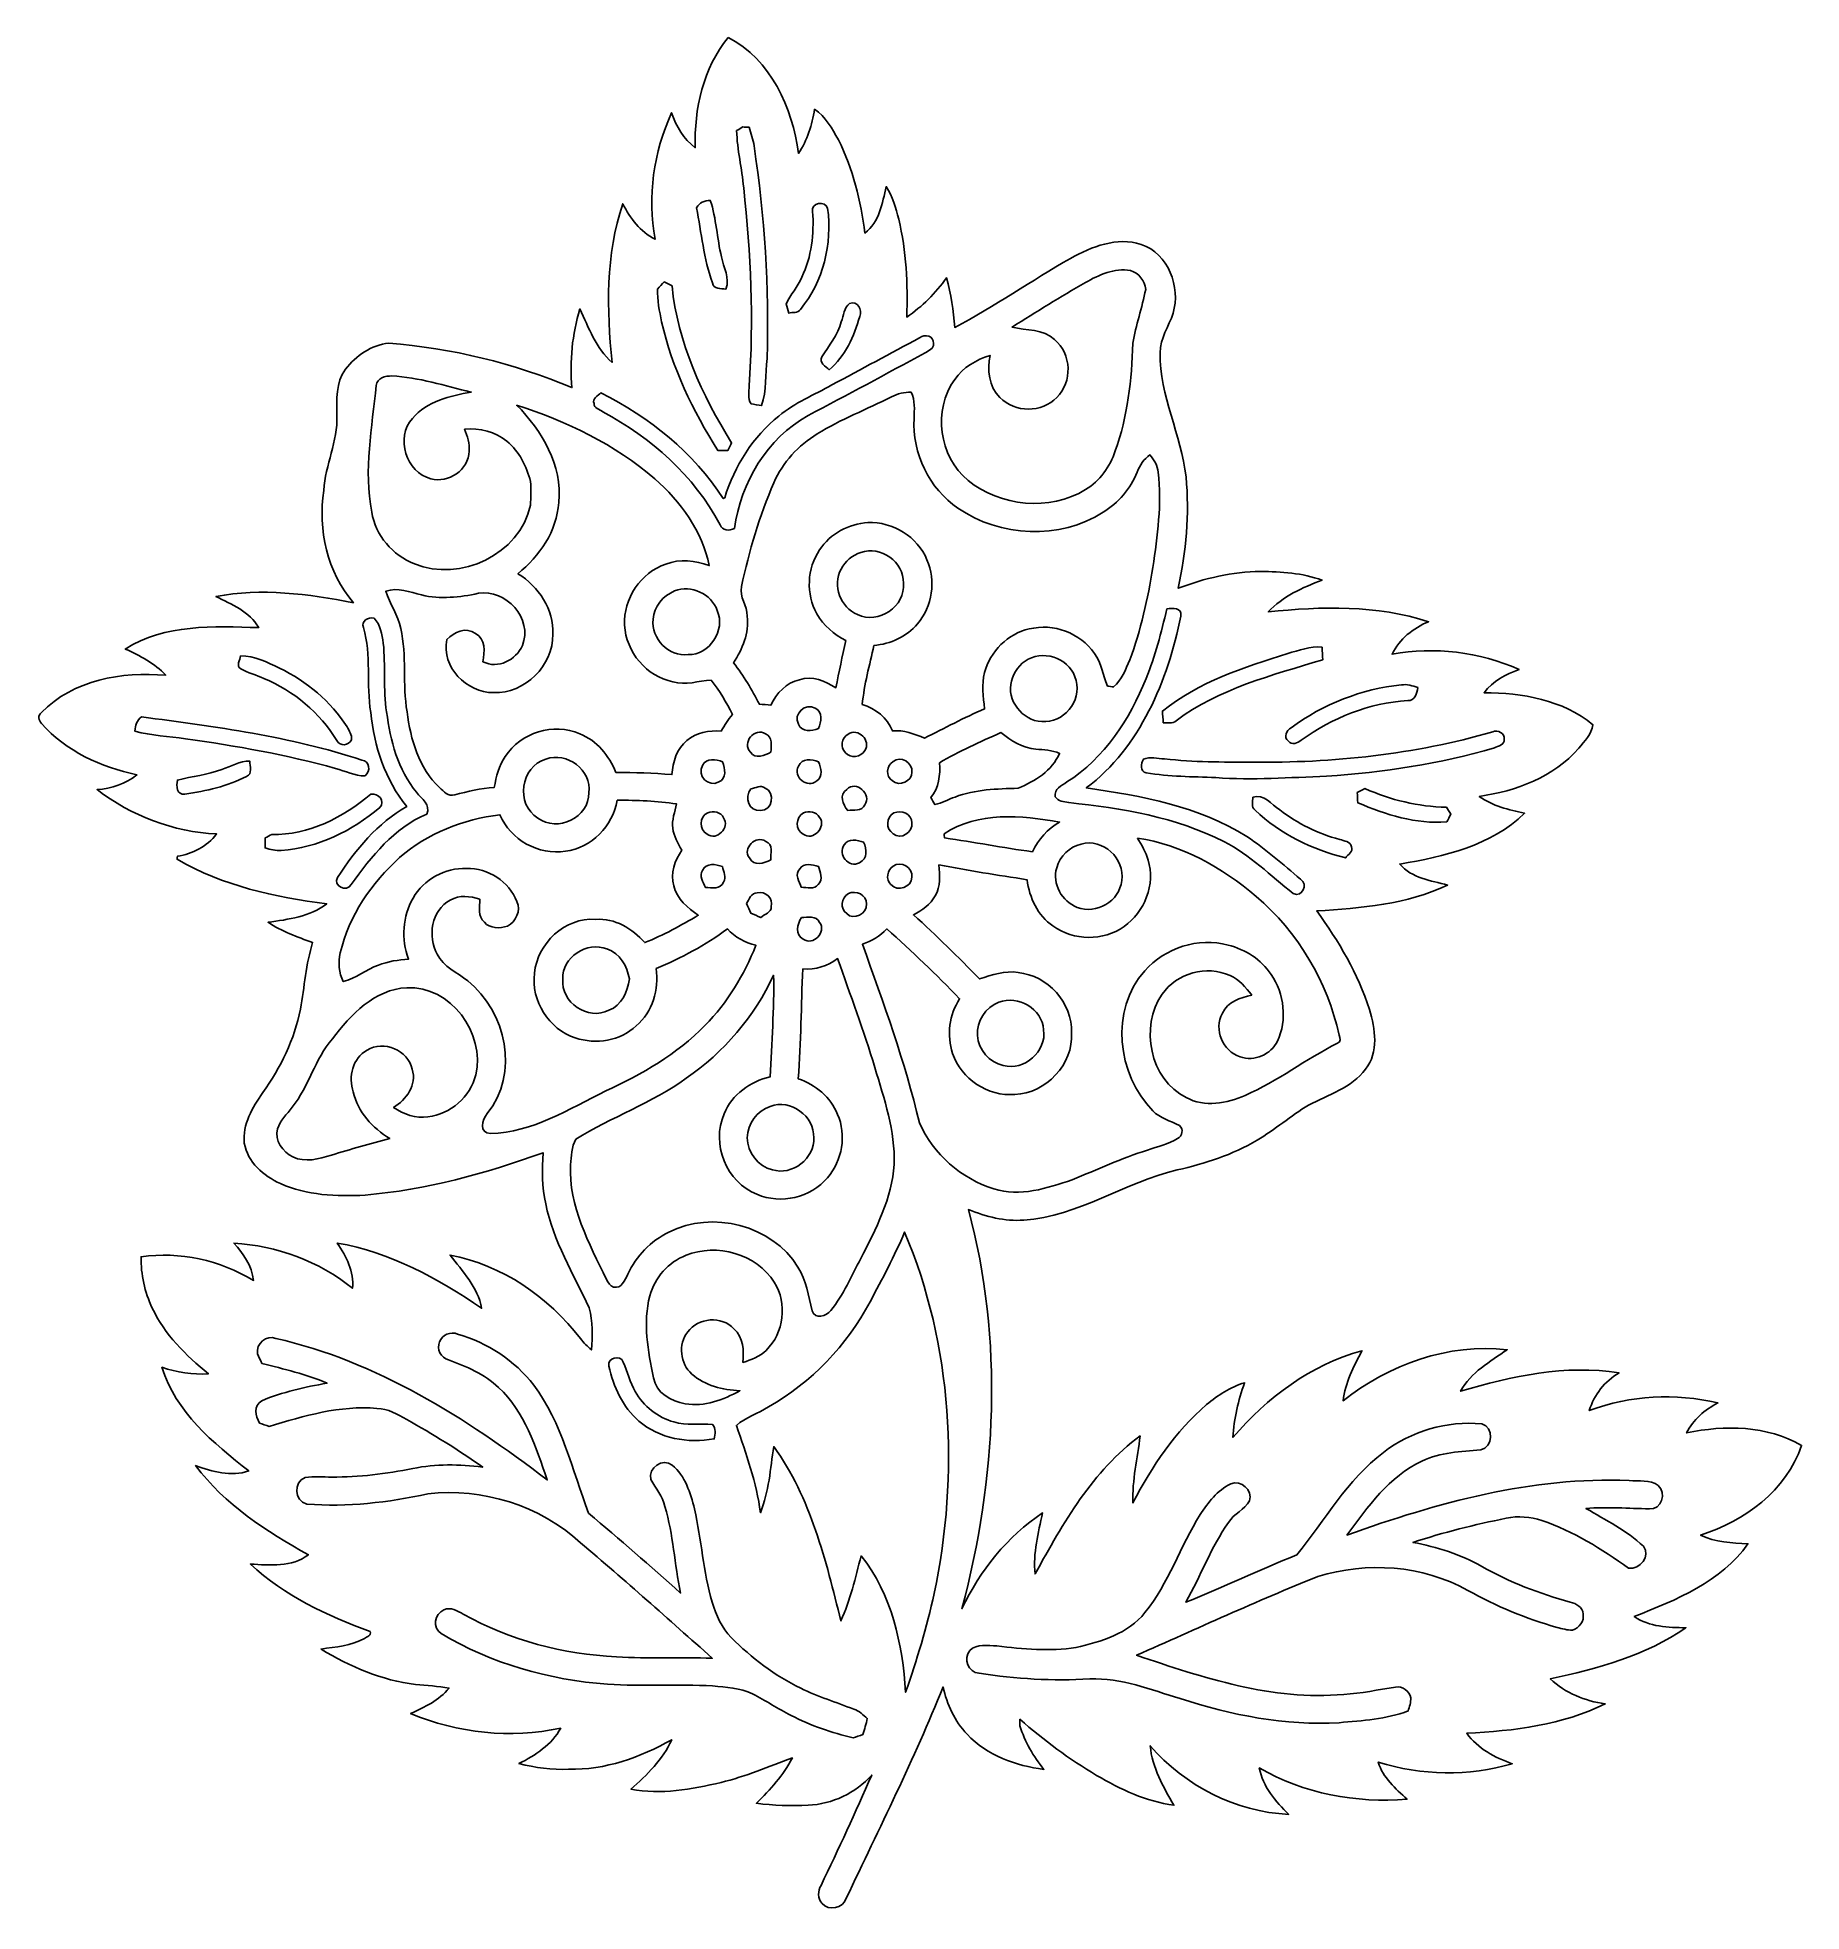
# Model space of a CAD drawing. Header units: centimetres. Extents: x -10.4 to 10.4, y -11 to 11.
import ezdxf

# ---------------------------------------------------------------- set-up
doc = ezdxf.new("R2010")
doc.units = ezdxf.units.CM
doc.header["$MEASUREMENT"] = 0
doc.layers.add('Camada 1', color=7, linetype='Continuous')

msp = doc.modelspace()

# ---------------------------------------------------------------- linework, layer by layer
at = {"layer": 'Camada 1', "color": 156}
for points, knots in [([(-2.24825, 11.0109), (-1.74308, 10.7509), (-1.49189, 10.18575), (-1.41993, 9.64599), (-1.41993, 9.64599), (-1.31514, 9.80122), (-1.26012, 9.9822), (-1.22977, 10.16564), (-1.22977, 10.16564), (-1.10067, 10.07956), (-1.02376, 9.93951), (-0.95037, 9.80722), (-0.95037, 9.80722), (-0.77752, 9.46502), (-0.68474, 9.08685), (-0.63712, 8.70832), (-0.63712, 8.70832), (-0.46637, 8.83743), (-0.43356, 9.06073), (-0.38664, 9.25512), (-0.38664, 9.25512), (-0.31009, 9.13977), (-0.27552, 9.00394), (-0.23953, 8.872), (-0.23953, 8.872), (-0.14851, 8.49559), (-0.13124, 8.10577), (-0.14569, 7.71983), (-0.14569, 7.71983), (0.03844, 7.84294), (0.19578, 8.00276), (0.3249, 8.18197), (0.3249, 8.18197), (0.37358, 7.99041), (0.4064, 7.79497), (0.42121, 7.59777), (0.42121, 7.59777), (0.89005, 7.84401), (1.32326, 8.14987), (1.78399, 8.41021), (1.78399, 8.41021), (2.03164, 8.55098), (2.33115, 8.66704), (2.61584, 8.57462), (2.61584, 8.57462), (2.93828, 8.46737), (3.08256, 8.07402), (2.99225, 7.76393), (2.99225, 7.76393), (2.94216, 7.60942), (2.83703, 7.46972), (2.83915, 7.30037), (2.83915, 7.30037), (2.83209, 6.79379), (3.08997, 6.33482), (3.1443, 5.8374), (3.1443, 5.8374), (3.18698, 5.39925), (3.14501, 4.95687), (3.05187, 4.5279), (3.05187, 4.5279), (3.36267, 4.64397), (3.68899, 4.72439), (4.02237, 4.72546), (4.02237, 4.72546), (4.2672, 4.72298), (4.51379, 4.70641), (4.74698, 4.62455), (4.74698, 4.62455), (4.51696, 4.53565), (4.28378, 4.43194), (4.11198, 4.24921), (4.11198, 4.24921), (4.74062, 4.31587), (5.39184, 4.33139), (6.00075, 4.13419), (6.00075, 4.13419), (5.81907, 4.05799), (5.6575, 3.931), (5.57035, 3.75072), (5.57035, 3.75072), (6.07272, 3.84315), (6.5987, 3.77895), (7.06613, 3.57258), (7.06613, 3.57258), (6.9095, 3.51437), (6.75922, 3.43252), (6.65444, 3.29847), (6.65444, 3.29847), (7.10282, 3.29706), (7.58155, 3.2138), (7.93643, 2.92099), (7.93643, 2.92099), (7.9202, 2.81057), (7.83731, 2.72625), (7.76922, 2.64337), (7.76922, 2.64337), (7.4736, 2.30645), (7.03155, 2.13995), (6.59729, 2.07751), (6.59729, 2.07751), (6.75428, 1.96356), (6.94548, 1.92088), (7.13139, 1.87924), (7.13139, 1.87924), (6.74017, 1.49577), (6.18277, 1.37018), (5.66067, 1.28057), (5.66067, 1.28057), (5.80248, 1.11337), (6.0265, 1.08832), (6.22511, 1.03399), (6.22511, 1.03399), (5.74498, 0.80573), (5.20593, 0.76164), (4.68312, 0.72918), (4.68312, 0.72918), (4.94242, 0.37429), (5.17065, -0.01093), (5.30472, -0.4318), (5.30472, -0.4318), (5.37209, -0.65792), (5.41584, -0.93345), (5.25955, -1.13383), (5.25955, -1.13383), (5.09481, -1.35395), (4.8207, -1.43369), (4.58786, -1.5568), (4.58786, -1.5568), (4.37727, -1.68134), (4.19311, -1.84608), (3.98073, -1.96814), (3.98073, -1.96814), (3.69252, -2.14277), (3.36761, -2.2433), (3.04165, -2.31951), (3.04165, -2.31951), (2.4204, -2.46133), (1.881, -2.86843), (1.23331, -2.90936), (1.23331, -2.90936), (1.00894, -2.9277), (0.78916, -2.86773), (0.58208, -2.78623), (0.58208, -2.78623), (0.99554, -4.32082), (0.91369, -5.9577), (0.50482, -7.48383), (0.50482, -7.48383), (0.7172, -7.03474), (1.03964, -6.63256), (1.45555, -6.35599), (1.45555, -6.35599), (1.40229, -6.59129), (1.3416, -6.83083), (1.36666, -7.07424), (1.36666, -7.07424), (1.69509, -6.47841), (2.0447, -5.86034), (2.60385, -5.44971), (2.60385, -5.44971), (2.5721, -5.71217), (2.5093, -5.97181), (2.51777, -6.23817), (2.51777, -6.23817), (2.74496, -5.81201), (3.01342, -5.39608), (3.38632, -5.08212), (3.38632, -5.08212), (3.5193, -4.9717), (3.66783, -4.87785), (3.83292, -4.82389), (3.83292, -4.82389), (3.75849, -5.03132), (3.7091, -5.24686), (3.69569, -5.467), (3.69569, -5.467), (4.09821, -5.00203), (4.61468, -4.61044), (5.21545, -4.44853), (5.21545, -4.44853), (5.11844, -4.63444), (5.01755, -4.82458), (4.99356, -5.0366), (4.99356, -5.0366), (5.53649, -4.61151), (6.23181, -4.35539), (6.92679, -4.43583), (6.92679, -4.43583), (6.72535, -4.57412), (6.49958, -4.70217), (6.37821, -4.92371), (6.37821, -4.92371), (6.97934, -4.74627), (7.61612, -4.60762), (8.24371, -4.70853), (8.24371, -4.70853), (8.07544, -4.80694), (7.95055, -4.96534), (7.89374, -5.1516), (7.89374, -5.1516), (8.376, -4.97099), (8.90729, -4.94488), (9.40788, -5.06236), (9.40788, -5.06236), (9.2523, -5.14103), (9.11965, -5.25921), (9.03886, -5.41513), (9.03886, -5.41513), (9.48865, -5.31917), (9.98573, -5.32799), (10.39318, -5.56224), (10.39318, -5.56224), (10.21362, -6.09528), (9.7229, -6.453), (9.20326, -6.61811), (9.20326, -6.61811), (9.37648, -6.70207), (9.57226, -6.71054), (9.76136, -6.72007), (9.76136, -6.72007), (9.44667, -7.17161), (8.91399, -7.38011), (8.42256, -7.5766), (8.42256, -7.5766), (8.60107, -7.69902), (8.82332, -7.70536), (9.03181, -7.70854), (9.03181, -7.70854), (8.55768, -8.03733), (7.99041, -8.19043), (7.43372, -8.31108), (7.43372, -8.31108), (7.61152, -8.47724), (7.8426, -8.57074), (8.08177, -8.60424), (8.08177, -8.60424), (7.57695, -8.85401), (7.00651, -8.92352), (6.45054, -8.94961), (6.45054, -8.94961), (6.58035, -9.13024), (6.77969, -9.23819), (6.98605, -9.30875), (6.98605, -9.30875), (6.47347, -9.45832), (5.9175, -9.44845), (5.40807, -9.2904), (5.40807, -9.2904), (5.46311, -9.47384), (5.60987, -9.60296), (5.74745, -9.72714), (5.74745, -9.72714), (5.14809, -9.77582), (4.53002, -9.66045), (4.00649, -9.35884), (4.00649, -9.35884), (4.04988, -9.57896), (4.19593, -9.75465), (4.35434, -9.90494), (4.35434, -9.90494), (3.72779, -9.87707), (3.13124, -9.56839), (2.72274, -9.09708), (2.72274, -9.09708), (2.74319, -9.35355), (2.87655, -9.57967), (3.00107, -9.79805), (3.00107, -9.79805), (2.67511, -9.75218), (2.37208, -9.61036), (2.09055, -9.44562), (2.09055, -9.44562), (1.76954, -9.25547), (1.46861, -9.03216), (1.18816, -8.78592), (1.18816, -8.78592), (1.18816, -8.80497), (1.1885, -8.84273), (1.1885, -8.86142), (1.1885, -8.86142), (1.24566, -9.05121), (1.3462, -9.22338), (1.47109, -9.37612), (1.47109, -9.37612), (1.13841, -9.33272), (0.80044, -9.21103), (0.56656, -8.96196), (0.56656, -8.96196), (0.41945, -8.8085), (0.32737, -8.6106), (0.28292, -8.40458), (0.28292, -8.40458), (-0.05785, -9.25125), (-0.46637, -10.06863), (-0.8576, -10.89306), (-0.8576, -10.89306), (-0.89429, -11.01019), (-1.06291, -11.04864), (-1.14123, -10.95269), (-1.14123, -10.95269), (-1.19944, -10.89589), (-1.19167, -10.80664), (-1.15464, -10.74137), (-1.15464, -10.74137), (-0.9465, -10.31275), (-0.7493, -9.87918), (-0.55738, -9.44316), (-0.55738, -9.44316), (-0.74541, -9.65694), (-1.0227, -9.78393), (-1.30598, -9.79735), (-1.30598, -9.79735), (-1.50953, -9.80687), (-1.71379, -9.79981), (-1.91593, -9.7744), (-1.91593, -9.7744), (-1.75506, -9.61284), (-1.5949, -9.44562), (-1.49224, -9.2396), (-1.49224, -9.2396), (-1.76883, -9.34507), (-2.04364, -9.45902), (-2.33221, -9.52887), (-2.33221, -9.52887), (-2.67794, -9.61248), (-3.03988, -9.67739), (-3.39372, -9.60825), (-3.39372, -9.60825), (-3.20321, -9.44209), (-3.01837, -9.25936), (-2.91253, -9.02582), (-2.91253, -9.02582), (-3.28153, -9.23571), (-3.6978, -9.38459), (-4.1275, -9.37436), (-4.1275, -9.37436), (-4.32469, -9.38035), (-4.5212, -9.35672), (-4.71204, -9.30733), (-4.71204, -9.30733), (-4.51908, -9.2082), (-4.32647, -9.08719), (-4.21993, -8.8907), (-4.21993, -8.8907), (-4.80905, -9.01522), (-5.43453, -8.95068), (-5.9891, -8.71819), (-5.9891, -8.71819), (-5.82224, -8.64446), (-5.65326, -8.56156), (-5.53473, -8.41798), (-5.53473, -8.41798), (-5.66561, -8.39752), (-5.79754, -8.38729), (-5.92949, -8.37671), (-5.92949, -8.37671), (-6.32707, -8.32626), (-6.70348, -8.16892), (-7.04215, -7.95901), (-7.04215, -7.95901), (-6.86929, -7.93574), (-6.68725, -7.92161), (-6.53204, -7.83412), (-6.53204, -7.83412), (-6.50628, -7.8112), (-6.44313, -7.79955), (-6.4643, -7.75299), (-6.4643, -7.75299), (-6.97159, -7.56496), (-7.47501, -7.33142), (-7.87541, -6.95924), (-7.87541, -6.95924), (-7.64611, -6.97159), (-7.38504, -6.99769), (-7.19137, -6.84917), (-7.19137, -6.84917), (-7.6849, -6.57506), (-8.17703, -6.25722), (-8.52064, -5.80002), (-8.52064, -5.80002), (-8.32167, -5.87021), (-8.10224, -5.93336), (-7.8941, -5.86281), (-7.8941, -5.86281), (-8.3118, -5.53544), (-8.75488, -5.1689), (-8.9161, -4.64255), (-8.9161, -4.64255), (-8.74042, -4.7011), (-8.55556, -4.73463), (-8.36965, -4.71769), (-8.36965, -4.71769), (-8.63247, -4.50144), (-8.88611, -4.25874), (-9.0304, -3.94475), (-9.0304, -3.94475), (-9.12106, -3.75742), (-9.16446, -3.54965), (-9.16269, -3.34186), (-9.16269, -3.34186), (-8.70373, -3.27413), (-8.23453, -3.38454), (-7.83766, -3.61914), (-7.83766, -3.61914), (-7.85917, -3.4491), (-7.95619, -3.30446), (-8.06943, -3.18135), (-8.06943, -3.18135), (-7.56462, -3.20957), (-7.06613, -3.39302), (-6.67278, -3.71264), (-6.67278, -3.71264), (-6.65232, -3.51579), (-6.74475, -3.33798), (-6.852, -3.18099), (-6.852, -3.18099), (-6.23076, -3.28507), (-5.66702, -3.59692), (-5.15196, -3.94723), (-5.15196, -3.94723), (-5.19606, -3.7017), (-5.37457, -3.51189), (-5.52379, -3.32246), (-5.52379, -3.32246), (-4.9096, -3.43534), (-4.36457, -3.81387), (-3.98814, -4.30459), (-3.98814, -4.30459), (-3.94935, -4.35327), (-3.90596, -4.39773), (-3.85797, -4.4383), (-3.85797, -4.4383), (-3.8481, -4.27389), (-3.83892, -4.10279), (-3.88549, -3.94334), (-3.88549, -3.94334), (-4.07317, -3.54329), (-4.30635, -3.15595), (-4.39632, -2.7178), (-4.39632, -2.7178), (-4.44465, -2.52165), (-4.43476, -2.31739), (-4.42877, -2.11701), (-4.42877, -2.11701), (-5.10504, -2.36114), (-5.80602, -2.55481), (-6.52463, -2.61549), (-6.52463, -2.61549), (-6.86011, -2.63418), (-7.21006, -2.61832), (-7.52157, -2.48038), (-7.52157, -2.48038), (-7.71877, -2.38972), (-7.90998, -2.22849), (-7.94702, -2.00377), (-7.94702, -2.00377), (-7.96959, -1.78399), (-7.84895, -1.58291), (-7.72865, -1.40935), (-7.72865, -1.40935), (-7.5191, -1.11478), (-7.35365, -0.78351), (-7.28627, -0.4265), (-7.28627, -0.4265), (-7.23688, -0.16474), (-7.22136, 0.10407), (-7.14162, 0.35947), (-7.14162, 0.35947), (-7.32367, 0.42121), (-7.50534, 0.48894), (-7.66692, 0.59548), (-7.66692, 0.59548), (-7.42809, 0.62864), (-7.17373, 0.66357), (-6.97583, 0.81314), (-6.97583, 0.81314), (-7.58542, 0.89005), (-8.20067, 1.02588), (-8.73794, 1.33702), (-8.73794, 1.33702), (-8.73689, 1.3462), (-8.73548, 1.36418), (-8.73478, 1.37337), (-8.73478, 1.37337), (-8.55521, 1.40194), (-8.38517, 1.48872), (-8.27369, 1.63512), (-8.27369, 1.63512), (-8.78169, 1.65981), (-9.27805, 1.8475), (-9.67986, 2.15793), (-9.67986, 2.15793), (-9.50983, 2.16992), (-9.34613, 2.22603), (-9.21103, 2.33079), (-9.21103, 2.33079), (-9.63048, 2.42322), (-10.04852, 2.60667), (-10.33462, 2.93687), (-10.33462, 2.93687), (-10.37025, 2.97039), (-10.3826, 3.03388), (-10.33568, 3.06351), (-10.33568, 3.06351), (-9.96103, 3.45015), (-9.38777, 3.54858), (-8.8713, 3.50273), (-8.8713, 3.50273), (-9.00182, 3.64489), (-9.17434, 3.7352), (-9.34861, 3.81246), (-9.34861, 3.81246), (-8.88294, 4.1081), (-8.30509, 4.08094), (-7.77628, 4.064), (-7.77628, 4.064), (-7.88634, 4.25379), (-8.09412, 4.33846), (-8.28181, 4.43052), (-8.28181, 4.43052), (-7.74488, 4.53178), (-7.19313, 4.46298), (-6.66221, 4.3568), (-6.66221, 4.3568), (-6.96911, 4.71874), (-7.08096, 5.21545), (-7.0118, 5.67972), (-7.0118, 5.67972), (-6.99169, 5.97958), (-6.84494, 6.25756), (-6.85587, 6.56059), (-6.85587, 6.56059), (-6.85553, 6.74475), (-6.87317, 6.95042), (-6.75464, 7.10635), (-6.75464, 7.10635), (-6.62975, 7.26334), (-6.45018, 7.39493), (-6.24487, 7.41221), (-6.24487, 7.41221), (-5.50474, 7.35434), (-4.77237, 7.17761), (-4.08834, 6.88903), (-4.08834, 6.88903), (-4.11514, 7.20054), (-4.08693, 7.51662), (-3.99308, 7.81543), (-3.99308, 7.81543), (-3.89395, 7.59178), (-3.80118, 7.35434), (-3.61597, 7.18572), (-3.61597, 7.18572), (-3.67736, 7.80732), (-3.69359, 8.45361), (-3.49003, 9.05298), (-3.49003, 9.05298), (-3.40042, 8.88365), (-3.284, 8.72348), (-3.10797, 8.636), (-3.10797, 8.636), (-3.20111, 9.13694), (-3.12807, 9.66363), (-2.91358, 10.12507), (-2.91358, 10.12507), (-2.85891, 9.96597), (-2.77283, 9.81533), (-2.6356, 9.71303), (-2.6356, 9.71303), (-2.65112, 10.17164), (-2.54141, 10.6486), (-2.24825, 11.0109)], [0, 0, 0, 0, 0.00694444, 0.00694444, 0.00694444, 0.00694444, 0.01388889, 0.01388889, 0.01388889, 0.01388889, 0.02083333, 0.02083333, 0.02083333, 0.02083333, 0.02777778, 0.02777778, 0.02777778, 0.02777778, 0.03472222, 0.03472222, 0.03472222, 0.03472222, 0.04166667, 0.04166667, 0.04166667, 0.04166667, 0.04861111, 0.04861111, 0.04861111, 0.04861111, 0.05555556, 0.05555556, 0.05555556, 0.05555556, 0.0625, 0.0625, 0.0625, 0.0625, 0.06944444, 0.06944444, 0.06944444, 0.06944444, 0.07638889, 0.07638889, 0.07638889, 0.07638889, 0.08333333, 0.08333333, 0.08333333, 0.08333333, 0.09027778, 0.09027778, 0.09027778, 0.09027778, 0.09722222, 0.09722222, 0.09722222, 0.09722222, 0.10416667, 0.10416667, 0.10416667, 0.10416667, 0.11111111, 0.11111111, 0.11111111, 0.11111111, 0.11805556, 0.11805556, 0.11805556, 0.11805556, 0.125, 0.125, 0.125, 0.125, 0.13194444, 0.13194444, 0.13194444, 0.13194444, 0.13888889, 0.13888889, 0.13888889, 0.13888889, 0.14583333, 0.14583333, 0.14583333, 0.14583333, 0.15277778, 0.15277778, 0.15277778, 0.15277778, 0.15972222, 0.15972222, 0.15972222, 0.15972222, 0.16666667, 0.16666667, 0.16666667, 0.16666667, 0.17361111, 0.17361111, 0.17361111, 0.17361111, 0.18055556, 0.18055556, 0.18055556, 0.18055556, 0.1875, 0.1875, 0.1875, 0.1875, 0.19444444, 0.19444444, 0.19444444, 0.19444444, 0.20138889, 0.20138889, 0.20138889, 0.20138889, 0.20833333, 0.20833333, 0.20833333, 0.20833333, 0.21527778, 0.21527778, 0.21527778, 0.21527778, 0.22222222, 0.22222222, 0.22222222, 0.22222222, 0.22916667, 0.22916667, 0.22916667, 0.22916667, 0.23611111, 0.23611111, 0.23611111, 0.23611111, 0.24305556, 0.24305556, 0.24305556, 0.24305556, 0.25, 0.25, 0.25, 0.25, 0.25694444, 0.25694444, 0.25694444, 0.25694444, 0.26388889, 0.26388889, 0.26388889, 0.26388889, 0.27083333, 0.27083333, 0.27083333, 0.27083333, 0.27777778, 0.27777778, 0.27777778, 0.27777778, 0.28472222, 0.28472222, 0.28472222, 0.28472222, 0.29166667, 0.29166667, 0.29166667, 0.29166667, 0.29861111, 0.29861111, 0.29861111, 0.29861111, 0.30555556, 0.30555556, 0.30555556, 0.30555556, 0.3125, 0.3125, 0.3125, 0.3125, 0.31944444, 0.31944444, 0.31944444, 0.31944444, 0.32638889, 0.32638889, 0.32638889, 0.32638889, 0.33333333, 0.33333333, 0.33333333, 0.33333333, 0.34027778, 0.34027778, 0.34027778, 0.34027778, 0.34722222, 0.34722222, 0.34722222, 0.34722222, 0.35416667, 0.35416667, 0.35416667, 0.35416667, 0.36111111, 0.36111111, 0.36111111, 0.36111111, 0.36805556, 0.36805556, 0.36805556, 0.36805556, 0.375, 0.375, 0.375, 0.375, 0.38194444, 0.38194444, 0.38194444, 0.38194444, 0.38888889, 0.38888889, 0.38888889, 0.38888889, 0.39583333, 0.39583333, 0.39583333, 0.39583333, 0.40277778, 0.40277778, 0.40277778, 0.40277778, 0.40972222, 0.40972222, 0.40972222, 0.40972222, 0.41666667, 0.41666667, 0.41666667, 0.41666667, 0.42361111, 0.42361111, 0.42361111, 0.42361111, 0.43055556, 0.43055556, 0.43055556, 0.43055556, 0.4375, 0.4375, 0.4375, 0.4375, 0.44444444, 0.44444444, 0.44444444, 0.44444444, 0.45138889, 0.45138889, 0.45138889, 0.45138889, 0.45833333, 0.45833333, 0.45833333, 0.45833333, 0.46527778, 0.46527778, 0.46527778, 0.46527778, 0.47222222, 0.47222222, 0.47222222, 0.47222222, 0.47916667, 0.47916667, 0.47916667, 0.47916667, 0.48611111, 0.48611111, 0.48611111, 0.48611111, 0.49305556, 0.49305556, 0.49305556, 0.49305556, 0.5, 0.5, 0.5, 0.5, 0.50694444, 0.50694444, 0.50694444, 0.50694444, 0.51388889, 0.51388889, 0.51388889, 0.51388889, 0.52083333, 0.52083333, 0.52083333, 0.52083333, 0.52777778, 0.52777778, 0.52777778, 0.52777778, 0.53472222, 0.53472222, 0.53472222, 0.53472222, 0.54166667, 0.54166667, 0.54166667, 0.54166667, 0.54861111, 0.54861111, 0.54861111, 0.54861111, 0.55555556, 0.55555556, 0.55555556, 0.55555556, 0.5625, 0.5625, 0.5625, 0.5625, 0.56944444, 0.56944444, 0.56944444, 0.56944444, 0.57638889, 0.57638889, 0.57638889, 0.57638889, 0.58333333, 0.58333333, 0.58333333, 0.58333333, 0.59027778, 0.59027778, 0.59027778, 0.59027778, 0.59722222, 0.59722222, 0.59722222, 0.59722222, 0.60416667, 0.60416667, 0.60416667, 0.60416667, 0.61111111, 0.61111111, 0.61111111, 0.61111111, 0.61805556, 0.61805556, 0.61805556, 0.61805556, 0.625, 0.625, 0.625, 0.625, 0.63194444, 0.63194444, 0.63194444, 0.63194444, 0.63888889, 0.63888889, 0.63888889, 0.63888889, 0.64583333, 0.64583333, 0.64583333, 0.64583333, 0.65277778, 0.65277778, 0.65277778, 0.65277778, 0.65972222, 0.65972222, 0.65972222, 0.65972222, 0.66666667, 0.66666667, 0.66666667, 0.66666667, 0.67361111, 0.67361111, 0.67361111, 0.67361111, 0.68055556, 0.68055556, 0.68055556, 0.68055556, 0.6875, 0.6875, 0.6875, 0.6875, 0.69444444, 0.69444444, 0.69444444, 0.69444444, 0.70138889, 0.70138889, 0.70138889, 0.70138889, 0.70833333, 0.70833333, 0.70833333, 0.70833333, 0.71527778, 0.71527778, 0.71527778, 0.71527778, 0.72222222, 0.72222222, 0.72222222, 0.72222222, 0.72916667, 0.72916667, 0.72916667, 0.72916667, 0.73611111, 0.73611111, 0.73611111, 0.73611111, 0.74305556, 0.74305556, 0.74305556, 0.74305556, 0.75, 0.75, 0.75, 0.75, 0.75694444, 0.75694444, 0.75694444, 0.75694444, 0.76388889, 0.76388889, 0.76388889, 0.76388889, 0.77083333, 0.77083333, 0.77083333, 0.77083333, 0.77777778, 0.77777778, 0.77777778, 0.77777778, 0.78472222, 0.78472222, 0.78472222, 0.78472222, 0.79166667, 0.79166667, 0.79166667, 0.79166667, 0.79861111, 0.79861111, 0.79861111, 0.79861111, 0.80555556, 0.80555556, 0.80555556, 0.80555556, 0.8125, 0.8125, 0.8125, 0.8125, 0.81944444, 0.81944444, 0.81944444, 0.81944444, 0.82638889, 0.82638889, 0.82638889, 0.82638889, 0.83333333, 0.83333333, 0.83333333, 0.83333333, 0.84027778, 0.84027778, 0.84027778, 0.84027778, 0.84722222, 0.84722222, 0.84722222, 0.84722222, 0.85416667, 0.85416667, 0.85416667, 0.85416667, 0.86111111, 0.86111111, 0.86111111, 0.86111111, 0.86805556, 0.86805556, 0.86805556, 0.86805556, 0.875, 0.875, 0.875, 0.875, 0.88194444, 0.88194444, 0.88194444, 0.88194444, 0.88888889, 0.88888889, 0.88888889, 0.88888889, 0.89583333, 0.89583333, 0.89583333, 0.89583333, 0.90277778, 0.90277778, 0.90277778, 0.90277778, 0.90972222, 0.90972222, 0.90972222, 0.90972222, 0.91666667, 0.91666667, 0.91666667, 0.91666667, 0.92361111, 0.92361111, 0.92361111, 0.92361111, 0.93055556, 0.93055556, 0.93055556, 0.93055556, 0.9375, 0.9375, 0.9375, 0.9375, 0.94444444, 0.94444444, 0.94444444, 0.94444444, 0.95138889, 0.95138889, 0.95138889, 0.95138889, 0.95833333, 0.95833333, 0.95833333, 0.95833333, 0.96527778, 0.96527778, 0.96527778, 0.96527778, 0.97222222, 0.97222222, 0.97222222, 0.97222222, 0.97916667, 0.97916667, 0.97916667, 0.97916667, 0.98611111, 0.98611111, 0.98611111, 0.98611111, 1, 1, 1, 1]), ([(-2.14841, 9.91446), (-2.14841, 9.91446), (-2.14841, 9.91446), (-2.14841, 9.91446), (-2.14841, 9.91446), (-2.14207, 9.68833), (-2.08667, 9.4675), (-2.0655, 9.24277), (-2.0655, 9.24277), (-1.97908, 8.46983), (-1.94556, 7.68879), (-2.0006, 6.91161), (-2.0006, 6.91161), (-2.00096, 6.84106), (-2.01824, 6.76344), (-1.97908, 6.69924), (-1.97908, 6.69924), (-1.94839, 6.69395), (-1.8863, 6.68301), (-1.85525, 6.67737), (-1.85525, 6.67737), (-1.7921, 6.85517), (-1.81081, 7.04708), (-1.79069, 7.23194), (-1.79069, 7.23194), (-1.76001, 8.06873), (-1.82104, 8.90658), (-1.94239, 9.73419), (-1.94239, 9.73419), (-1.95545, 9.80934), (-1.97696, 9.88236), (-2.00201, 9.95397), (-2.00201, 9.95397), (-2.02035, 9.95503), (-2.05668, 9.95644), (-2.07503, 9.9575), (-2.07503, 9.9575), (-2.09973, 9.94304), (-2.12407, 9.92893), (-2.14841, 9.91446)], [0, 0, 0, 0, 0.09090909, 0.09090909, 0.09090909, 0.09090909, 0.18181818, 0.18181818, 0.18181818, 0.18181818, 0.27272727, 0.27272727, 0.27272727, 0.27272727, 0.36363636, 0.36363636, 0.36363636, 0.36363636, 0.45454545, 0.45454545, 0.45454545, 0.45454545, 0.54545455, 0.54545455, 0.54545455, 0.54545455, 0.63636364, 0.63636364, 0.63636364, 0.63636364, 0.72727273, 0.72727273, 0.72727273, 0.72727273, 0.81818182, 0.81818182, 0.81818182, 0.81818182, 1, 1, 1, 1]), ([(-2.62078, 9.00677), (-2.62078, 9.00677), (-2.62078, 9.00677), (-2.62078, 9.00677), (-2.62078, 9.00677), (-2.56504, 8.71149), (-2.53541, 8.40809), (-2.43311, 8.12376), (-2.43311, 8.12376), (-2.42181, 8.04156), (-2.33362, 8.05638), (-2.27365, 8.04932), (-2.27365, 8.04932), (-2.22425, 8.17809), (-2.30433, 8.30192), (-2.32516, 8.42785), (-2.32516, 8.42785), (-2.3823, 8.64729), (-2.38512, 8.8787), (-2.45921, 9.0939), (-2.45921, 9.0939), (-2.52552, 9.08861), (-2.58762, 9.0678), (-2.62078, 9.00677)], [0, 0, 0, 0, 0.14285714, 0.14285714, 0.14285714, 0.14285714, 0.28571429, 0.28571429, 0.28571429, 0.28571429, 0.42857143, 0.42857143, 0.42857143, 0.42857143, 0.57142857, 0.57142857, 0.57142857, 0.57142857, 0.71428571, 0.71428571, 0.71428571, 0.71428571, 1, 1, 1, 1]), ([(-1.25306, 8.96338), (-1.25306, 8.96338), (-1.25306, 8.96338), (-1.25306, 8.96338), (-1.25306, 8.96338), (-1.23506, 8.69984), (-1.26434, 8.42926), (-1.38077, 8.18938), (-1.38077, 8.18938), (-1.4284, 8.07578), (-1.51377, 7.98371), (-1.56632, 7.87293), (-1.56632, 7.87293), (-1.55821, 7.84647), (-1.54269, 7.79392), (-1.53492, 7.76746), (-1.53492, 7.76746), (-1.48802, 7.77733), (-1.42733, 7.76427), (-1.39664, 7.81085), (-1.39664, 7.81085), (-1.12818, 8.13928), (-1.01917, 8.58202), (-1.07702, 9.00007), (-1.07702, 9.00007), (-1.10208, 9.09637), (-1.27565, 9.06285), (-1.25306, 8.96338)], [0, 0, 0, 0, 0.125, 0.125, 0.125, 0.125, 0.25, 0.25, 0.25, 0.25, 0.375, 0.375, 0.375, 0.375, 0.5, 0.5, 0.5, 0.5, 0.625, 0.625, 0.625, 0.625, 0.75, 0.75, 0.75, 0.75, 1, 1, 1, 1]), ([(1.95967, 8.12694), (1.95967, 8.12694), (1.95967, 8.12694), (1.95967, 8.12694), (1.95967, 8.12694), (1.66722, 7.95901), (1.38112, 7.78016), (1.09536, 7.60129), (1.09536, 7.60129), (1.26434, 7.56038), (1.46227, 7.58401), (1.59702, 7.45384), (1.59702, 7.45384), (1.7974, 7.28839), (1.80764, 6.95395), (1.62243, 6.77333), (1.62243, 6.77333), (1.4478, 6.58988), (1.12747, 6.59095), (0.95284, 6.77367), (0.95284, 6.77367), (0.82125, 6.90138), (0.80186, 7.09682), (0.83679, 7.26827), (0.83679, 7.26827), (0.67415, 7.21783), (0.51859, 7.12964), (0.42121, 6.98641), (0.42121, 6.98641), (0.1598, 6.62622), (0.23424, 6.08012), (0.57679, 5.7979), (0.57679, 5.7979), (0.95637, 5.48852), (1.53882, 5.43065), (1.96074, 5.68819), (1.96074, 5.68819), (2.12831, 5.7912), (2.24861, 5.95841), (2.31034, 6.14362), (2.31034, 6.14362), (2.45674, 6.54897), (2.50542, 6.98253), (2.51707, 7.41115), (2.51707, 7.41115), (2.55588, 7.62458), (2.62431, 7.83166), (2.66912, 8.04403), (2.66912, 8.04403), (2.66452, 8.14563), (2.58621, 8.23948), (2.48954, 8.26698), (2.48954, 8.26698), (2.30116, 8.30157), (2.11983, 8.21584), (1.95967, 8.12694)], [0, 0, 0, 0, 0.06666667, 0.06666667, 0.06666667, 0.06666667, 0.13333333, 0.13333333, 0.13333333, 0.13333333, 0.2, 0.2, 0.2, 0.2, 0.26666667, 0.26666667, 0.26666667, 0.26666667, 0.33333333, 0.33333333, 0.33333333, 0.33333333, 0.4, 0.4, 0.4, 0.4, 0.46666667, 0.46666667, 0.46666667, 0.46666667, 0.53333333, 0.53333333, 0.53333333, 0.53333333, 0.6, 0.6, 0.6, 0.6, 0.66666667, 0.66666667, 0.66666667, 0.66666667, 0.73333333, 0.73333333, 0.73333333, 0.73333333, 0.8, 0.8, 0.8, 0.8, 0.86666667, 0.86666667, 0.86666667, 0.86666667, 1, 1, 1, 1]), ([(-3.07939, 8.05003), (-3.07939, 8.05003), (-3.07939, 8.05003), (-3.07939, 8.05003), (-3.07939, 8.05003), (-3.08539, 7.9195), (-3.0554, 7.79003), (-3.03176, 7.66234), (-3.03176, 7.66234), (-2.90936, 7.12187), (-2.66242, 6.61811), (-2.37031, 6.15032), (-2.37031, 6.15032), (-2.33079, 6.15032), (-2.29093, 6.15068), (-2.25107, 6.15102), (-2.25107, 6.15102), (-2.24048, 6.17326), (-2.21933, 6.2177), (-2.20873, 6.23992), (-2.20873, 6.23992), (-2.55447, 6.80366), (-2.84302, 7.42138), (-2.90936, 8.08672), (-2.90936, 8.08672), (-2.9404, 8.10224), (-2.9718, 8.11812), (-3.00248, 8.134), (-3.00248, 8.134), (-3.02894, 8.10683), (-3.05611, 8.08002), (-3.07939, 8.05003)], [0, 0, 0, 0, 0.11111111, 0.11111111, 0.11111111, 0.11111111, 0.22222222, 0.22222222, 0.22222222, 0.22222222, 0.33333333, 0.33333333, 0.33333333, 0.33333333, 0.44444444, 0.44444444, 0.44444444, 0.44444444, 0.55555556, 0.55555556, 0.55555556, 0.55555556, 0.66666667, 0.66666667, 0.66666667, 0.66666667, 0.77777778, 0.77777778, 0.77777778, 0.77777778, 1, 1, 1, 1]), ([(-0.91546, 7.66444), (-0.91546, 7.66444), (-0.91546, 7.66444), (-0.91546, 7.66444), (-0.91546, 7.66444), (-0.9599, 7.51028), (-1.05938, 7.38328), (-1.1444, 7.25063), (-1.1444, 7.25063), (-1.18604, 7.18361), (-1.10031, 7.13775), (-1.05833, 7.09894), (-1.05833, 7.09894), (-0.87066, 7.2584), (-0.76164, 7.49299), (-0.69919, 7.72688), (-0.69919, 7.72688), (-0.6625, 7.80591), (-0.72424, 7.91316), (-0.81774, 7.88141), (-0.81774, 7.88141), (-0.88582, 7.83096), (-0.88477, 7.73677), (-0.91546, 7.66444)], [0, 0, 0, 0, 0.14285714, 0.14285714, 0.14285714, 0.14285714, 0.28571429, 0.28571429, 0.28571429, 0.28571429, 0.42857143, 0.42857143, 0.42857143, 0.42857143, 0.57142857, 0.57142857, 0.57142857, 0.57142857, 0.71428571, 0.71428571, 0.71428571, 0.71428571, 1, 1, 1, 1]), ([(-1.02588, 6.92114), (-1.02588, 6.92114), (-1.02588, 6.92114), (-1.02588, 6.92114), (-1.02588, 6.92114), (-1.23647, 6.80402), (-1.46297, 6.71052), (-1.64994, 6.5553), (-1.64994, 6.5553), (-1.95932, 6.31296), (-2.17204, 5.96547), (-2.28881, 5.59328), (-2.28881, 5.59328), (-2.2934, 5.59082), (-2.30222, 5.58553), (-2.30645, 5.58305), (-2.30645, 5.58305), (-2.6536, 6.12739), (-3.17641, 6.53837), (-3.7465, 6.82978), (-3.7465, 6.82978), (-3.77859, 6.79272), (-3.85409, 6.76239), (-3.82729, 6.70207), (-3.82729, 6.70207), (-3.82869, 6.64527), (-3.76096, 6.63468), (-3.72533, 6.60541), (-3.72533, 6.60541), (-3.15524, 6.30061), (-2.64795, 5.85294), (-2.34421, 5.27578), (-2.34421, 5.27578), (-2.31634, 5.20206), (-2.23555, 5.2024), (-2.17452, 5.23168), (-2.17452, 5.23168), (-2.09727, 5.77249), (-1.7921, 6.29391), (-1.30598, 6.56096), (-1.30598, 6.56096), (-0.8449, 6.80332), (-0.387, 7.05167), (0.07196, 7.29791), (0.07196, 7.29791), (0.11182, 7.32472), (0.17885, 7.3473), (0.16932, 7.40798), (0.16932, 7.40798), (0.1778, 7.49582), (0.06561, 7.52686), (0.00669, 7.47572), (0.00669, 7.47572), (-0.3383, 7.29226), (-0.68085, 7.10459), (-1.02588, 6.92114)], [0, 0, 0, 0, 0.06666667, 0.06666667, 0.06666667, 0.06666667, 0.13333333, 0.13333333, 0.13333333, 0.13333333, 0.2, 0.2, 0.2, 0.2, 0.26666667, 0.26666667, 0.26666667, 0.26666667, 0.33333333, 0.33333333, 0.33333333, 0.33333333, 0.4, 0.4, 0.4, 0.4, 0.46666667, 0.46666667, 0.46666667, 0.46666667, 0.53333333, 0.53333333, 0.53333333, 0.53333333, 0.6, 0.6, 0.6, 0.6, 0.66666667, 0.66666667, 0.66666667, 0.66666667, 0.73333333, 0.73333333, 0.73333333, 0.73333333, 0.8, 0.8, 0.8, 0.8, 0.86666667, 0.86666667, 0.86666667, 0.86666667, 1, 1, 1, 1]), ([(-6.39304, 6.91549), (-6.39304, 6.91549), (-6.39304, 6.91549), (-6.39304, 6.91549), (-6.39304, 6.91549), (-6.44136, 6.42196), (-6.54261, 5.91889), (-6.4463, 5.425), (-6.4463, 5.425), (-6.39903, 5.1502), (-6.20182, 4.91313), (-5.94077, 4.81612), (-5.94077, 4.81612), (-5.40385, 4.59176), (-4.70393, 4.92865), (-4.57482, 5.50403), (-4.57482, 5.50403), (-4.5727, 5.59752), (-4.57234, 5.691), (-4.57446, 5.78448), (-4.57446, 5.78448), (-4.62492, 5.96265), (-4.70675, 6.13938), (-4.85422, 6.25792), (-4.85422, 6.25792), (-4.99145, 6.37433), (-5.17525, 6.41597), (-5.35199, 6.39974), (-5.35199, 6.39974), (-5.32095, 6.31684), (-5.28954, 6.23111), (-5.29943, 6.14079), (-5.29943, 6.14079), (-5.30331, 5.92349), (-5.54319, 5.75663), (-5.74957, 5.8173), (-5.74957, 5.8173), (-6.04097, 5.88963), (-6.16937, 6.30307), (-5.96547, 6.52568), (-5.96547, 6.52568), (-5.79683, 6.7324), (-5.52238, 6.79062), (-5.27368, 6.83718), (-5.27368, 6.83718), (-5.58411, 6.90738), (-5.88963, 7.01286), (-6.20994, 7.02663), (-6.20994, 7.02663), (-6.28261, 7.02839), (-6.38598, 7.00298), (-6.39304, 6.91549)], [0, 0, 0, 0, 0.07142857, 0.07142857, 0.07142857, 0.07142857, 0.14285714, 0.14285714, 0.14285714, 0.14285714, 0.21428571, 0.21428571, 0.21428571, 0.21428571, 0.28571429, 0.28571429, 0.28571429, 0.28571429, 0.35714286, 0.35714286, 0.35714286, 0.35714286, 0.42857143, 0.42857143, 0.42857143, 0.42857143, 0.5, 0.5, 0.5, 0.5, 0.57142857, 0.57142857, 0.57142857, 0.57142857, 0.64285714, 0.64285714, 0.64285714, 0.64285714, 0.71428571, 0.71428571, 0.71428571, 0.71428571, 0.78571429, 0.78571429, 0.78571429, 0.78571429, 0.85714286, 0.85714286, 0.85714286, 0.85714286, 1, 1, 1, 1]), ([(-4.7392, 6.68372), (-4.7392, 6.68372), (-4.7392, 6.68372), (-4.7392, 6.68372), (-4.7392, 6.68372), (-4.43934, 6.38281), (-4.19946, 5.975), (-4.24285, 5.53578), (-4.24285, 5.53578), (-4.2672, 5.19959), (-4.46792, 4.90643), (-4.72405, 4.69935), (-4.72405, 4.69935), (-4.48239, 4.54871), (-4.29789, 4.27918), (-4.31341, 3.98604), (-4.31341, 3.98604), (-4.30494, 3.61914), (-4.64361, 3.28259), (-5.01156, 3.29917), (-5.01156, 3.29917), (-5.32448, 3.29742), (-5.63209, 3.60115), (-5.56048, 3.92289), (-5.56048, 3.92289), (-5.4737, 4.00861), (-5.33788, 4.08094), (-5.22498, 3.99486), (-5.22498, 3.99486), (-5.09975, 3.93064), (-5.11703, 3.77895), (-5.13608, 3.66289), (-5.13608, 3.66289), (-4.95935, 3.57152), (-4.74591, 3.68229), (-4.67184, 3.85514), (-4.67184, 3.85514), (-4.54235, 4.16701), (-4.86762, 4.52508), (-5.189, 4.46792), (-5.189, 4.46792), (-5.40878, 4.42136), (-5.63808, 4.39561), (-5.85927, 4.44887), (-5.85927, 4.44887), (-5.99722, 4.48027), (-6.13833, 4.54413), (-6.27979, 4.49297), (-6.27979, 4.49297), (-6.235, 4.34162), (-6.13516, 4.21181), (-6.1041, 4.05553), (-6.1041, 4.05553), (-6.03144, 3.73238), (-6.08436, 3.3976), (-6.02967, 3.07233), (-6.02967, 3.07233), (-5.98769, 2.7499), (-5.89244, 2.40982), (-5.64727, 2.18086), (-5.64727, 2.18086), (-5.59752, 2.13924), (-5.54319, 2.06974), (-5.4691, 2.09761), (-5.4691, 2.09761), (-5.31529, 2.13325), (-5.1622, 2.17699), (-5.00308, 2.18369), (-5.00308, 2.18369), (-4.9784, 2.31034), (-4.94875, 2.44016), (-4.87327, 2.54776), (-4.87327, 2.54776), (-4.69265, 2.82821), (-4.30318, 2.95205), (-3.99696, 2.8134), (-3.99696, 2.8134), (-3.79165, 2.73685), (-3.65337, 2.55551), (-3.57011, 2.35973), (-3.57011, 2.35973), (-3.35033, 2.36007), (-3.13019, 2.35055), (-2.91076, 2.33469), (-2.91076, 2.33469), (-2.89947, 2.48284), (-2.85503, 2.63877), (-2.73368, 2.73402), (-2.73368, 2.73402), (-2.62536, 2.83457), (-2.47227, 2.85362), (-2.33079, 2.84621), (-2.33079, 2.84621), (-2.292, 2.91535), (-2.2479, 2.98097), (-2.1985, 3.0427), (-2.1985, 3.0427), (-2.27083, 3.18311), (-2.34597, 3.32422), (-2.44863, 3.44557), (-2.44863, 3.44557), (-2.5982, 3.43923), (-2.74884, 3.3803), (-2.89877, 3.42652), (-2.89877, 3.42652), (-3.21168, 3.48791), (-3.45015, 3.77718), (-3.46816, 4.09292), (-3.46816, 4.09292), (-3.48333, 4.40372), (-3.27942, 4.71311), (-2.98202, 4.81117), (-2.98202, 4.81117), (-2.81763, 4.87785), (-2.63384, 4.85598), (-2.4712, 4.79424), (-2.4712, 4.79424), (-2.55588, 5.19782), (-2.80423, 5.54989), (-3.11255, 5.81589), (-3.11255, 5.81589), (-3.5821, 6.22123), (-4.1522, 6.49427), (-4.7392, 6.68372)], [0, 0, 0, 0, 0.03125, 0.03125, 0.03125, 0.03125, 0.0625, 0.0625, 0.0625, 0.0625, 0.09375, 0.09375, 0.09375, 0.09375, 0.125, 0.125, 0.125, 0.125, 0.15625, 0.15625, 0.15625, 0.15625, 0.1875, 0.1875, 0.1875, 0.1875, 0.21875, 0.21875, 0.21875, 0.21875, 0.25, 0.25, 0.25, 0.25, 0.28125, 0.28125, 0.28125, 0.28125, 0.3125, 0.3125, 0.3125, 0.3125, 0.34375, 0.34375, 0.34375, 0.34375, 0.375, 0.375, 0.375, 0.375, 0.40625, 0.40625, 0.40625, 0.40625, 0.4375, 0.4375, 0.4375, 0.4375, 0.46875, 0.46875, 0.46875, 0.46875, 0.5, 0.5, 0.5, 0.5, 0.53125, 0.53125, 0.53125, 0.53125, 0.5625, 0.5625, 0.5625, 0.5625, 0.59375, 0.59375, 0.59375, 0.59375, 0.625, 0.625, 0.625, 0.625, 0.65625, 0.65625, 0.65625, 0.65625, 0.6875, 0.6875, 0.6875, 0.6875, 0.71875, 0.71875, 0.71875, 0.71875, 0.75, 0.75, 0.75, 0.75, 0.78125, 0.78125, 0.78125, 0.78125, 0.8125, 0.8125, 0.8125, 0.8125, 0.84375, 0.84375, 0.84375, 0.84375, 0.875, 0.875, 0.875, 0.875, 0.90625, 0.90625, 0.90625, 0.90625, 0.9375, 0.9375, 0.9375, 0.9375, 1, 1, 1, 1]), ([(-0.32385, 6.78074), (-0.32385, 6.78074), (-0.32385, 6.78074), (-0.32385, 6.78074), (-0.32385, 6.78074), (-0.61524, 6.63504), (-0.92109, 6.51615), (-1.19909, 6.34505), (-1.19909, 6.34505), (-1.41993, 6.20818), (-1.60725, 6.01098), (-1.70992, 5.77037), (-1.70992, 5.77037), (-1.87783, 5.37739), (-2.00342, 4.96605), (-2.09091, 4.548), (-2.09091, 4.548), (-2.12124, 4.42665), (-2.01789, 4.32152), (-2.02459, 4.1991), (-2.02459, 4.1991), (-1.99602, 3.99908), (-2.08209, 3.81387), (-2.18405, 3.64878), (-2.18405, 3.64878), (-2.06445, 3.49885), (-1.97026, 3.33128), (-1.87995, 3.16264), (-1.87995, 3.16264), (-1.83515, 3.15982), (-1.79, 3.1563), (-1.74483, 3.15277), (-1.74483, 3.15277), (-1.67781, 3.29211), (-1.5635, 3.41629), (-1.40757, 3.45122), (-1.40757, 3.45122), (-1.25835, 3.50307), (-1.10525, 3.435), (-0.98, 3.35597), (-0.98, 3.35597), (-0.94226, 3.54153), (-0.90557, 3.72745), (-0.86147, 3.91195), (-0.86147, 3.91195), (-0.99976, 3.98568), (-1.12923, 4.08693), (-1.20297, 4.22839), (-1.20297, 4.22839), (-1.33385, 4.45876), (-1.32045, 4.76108), (-1.17086, 4.97945), (-1.17086, 4.97945), (-1.04775, 5.17065), (-0.82656, 5.28672), (-0.60184, 5.30153), (-0.60184, 5.30153), (-0.30973, 5.31247), (-0.01834, 5.13362), (0.09348, 4.86163), (0.09348, 4.86163), (0.20284, 4.61644), (0.15699, 4.31305), (-0.01834, 4.1102), (-0.01834, 4.1102), (-0.14464, 3.95605), (-0.33689, 3.87278), (-0.53199, 3.85339), (-0.53199, 3.85339), (-0.58278, 3.62303), (-0.64557, 3.39478), (-0.66922, 3.15948), (-0.66922, 3.15948), (-0.51011, 3.11326), (-0.37677, 3.00355), (-0.31291, 2.84868), (-0.31291, 2.84868), (-0.17955, 2.86103), (-0.05608, 2.81374), (0.06456, 2.76436), (0.06456, 2.76436), (0.29951, 2.87972), (0.53021, 3.00601), (0.77187, 3.10797), (0.77187, 3.10797), (0.756, 3.24979), (0.73589, 3.39548), (0.77082, 3.53589), (0.77082, 3.53589), (0.83889, 3.78354), (1.04493, 3.99308), (1.29821, 4.04847), (1.29821, 4.04847), (1.5808, 4.12009), (1.90005, 4.00227), (2.0648, 3.76132), (2.0648, 3.76132), (2.15123, 3.64878), (2.16464, 3.50307), (2.22074, 3.37643), (2.22074, 3.37643), (2.23801, 3.37361), (2.27295, 3.36832), (2.29059, 3.36585), (2.29059, 3.36585), (2.38794, 3.44699), (2.43382, 3.56975), (2.48072, 3.6837), (2.48072, 3.6837), (2.61408, 4.03472), (2.69309, 4.40372), (2.75449, 4.77307), (2.75449, 4.77307), (2.8067, 5.14314), (2.86137, 5.51921), (2.81657, 5.8928), (2.81657, 5.8928), (2.81128, 5.97146), (2.76859, 6.03849), (2.71955, 6.09706), (2.71955, 6.09706), (2.64653, 6.04943), (2.59927, 5.97641), (2.56962, 5.89562), (2.56962, 5.89562), (2.49132, 5.69948), (2.34631, 5.53332), (2.16782, 5.42149), (2.16782, 5.42149), (1.65629, 5.09376), (0.95496, 5.1315), (0.45826, 5.46946), (0.45826, 5.46946), (0.11959, 5.70123), (-0.08183, 6.11786), (-0.05891, 6.52673), (-0.05891, 6.52673), (-0.05608, 6.63115), (-0.04339, 6.73981), (-0.09313, 6.83612), (-0.09313, 6.83612), (-0.17322, 6.83294), (-0.2533, 6.82096), (-0.32385, 6.78074)], [0, 0, 0, 0, 0.02702703, 0.02702703, 0.02702703, 0.02702703, 0.05405405, 0.05405405, 0.05405405, 0.05405405, 0.08108108, 0.08108108, 0.08108108, 0.08108108, 0.10810811, 0.10810811, 0.10810811, 0.10810811, 0.13513514, 0.13513514, 0.13513514, 0.13513514, 0.16216216, 0.16216216, 0.16216216, 0.16216216, 0.18918919, 0.18918919, 0.18918919, 0.18918919, 0.21621622, 0.21621622, 0.21621622, 0.21621622, 0.24324324, 0.24324324, 0.24324324, 0.24324324, 0.27027027, 0.27027027, 0.27027027, 0.27027027, 0.2972973, 0.2972973, 0.2972973, 0.2972973, 0.32432432, 0.32432432, 0.32432432, 0.32432432, 0.35135135, 0.35135135, 0.35135135, 0.35135135, 0.37837838, 0.37837838, 0.37837838, 0.37837838, 0.40540541, 0.40540541, 0.40540541, 0.40540541, 0.43243243, 0.43243243, 0.43243243, 0.43243243, 0.45945946, 0.45945946, 0.45945946, 0.45945946, 0.48648649, 0.48648649, 0.48648649, 0.48648649, 0.51351351, 0.51351351, 0.51351351, 0.51351351, 0.54054054, 0.54054054, 0.54054054, 0.54054054, 0.56756757, 0.56756757, 0.56756757, 0.56756757, 0.59459459, 0.59459459, 0.59459459, 0.59459459, 0.62162162, 0.62162162, 0.62162162, 0.62162162, 0.64864865, 0.64864865, 0.64864865, 0.64864865, 0.67567568, 0.67567568, 0.67567568, 0.67567568, 0.7027027, 0.7027027, 0.7027027, 0.7027027, 0.72972973, 0.72972973, 0.72972973, 0.72972973, 0.75675676, 0.75675676, 0.75675676, 0.75675676, 0.78378378, 0.78378378, 0.78378378, 0.78378378, 0.81081081, 0.81081081, 0.81081081, 0.81081081, 0.83783784, 0.83783784, 0.83783784, 0.83783784, 0.86486486, 0.86486486, 0.86486486, 0.86486486, 0.89189189, 0.89189189, 0.89189189, 0.89189189, 0.91891892, 0.91891892, 0.91891892, 0.91891892, 0.94594595, 0.94594595, 0.94594595, 0.94594595, 1, 1, 1, 1]), ([(-0.68579, 4.94946), (-0.68579, 4.94946), (-0.68579, 4.94946), (-0.68579, 4.94946), (-0.68579, 4.94946), (-0.78563, 4.91808), (-0.87029, 4.8447), (-0.91863, 4.75261), (-0.91863, 4.75261), (-1.02093, 4.5614), (-0.92569, 4.29753), (-0.72319, 4.21852), (-0.72319, 4.21852), (-0.48048, 4.09539), (-0.15592, 4.31587), (-0.1845, 4.58752), (-0.1845, 4.58752), (-0.17426, 4.83729), (-0.45332, 5.03096), (-0.68579, 4.94946)], [0, 0, 0, 0, 0.16666667, 0.16666667, 0.16666667, 0.16666667, 0.33333333, 0.33333333, 0.33333333, 0.33333333, 0.5, 0.5, 0.5, 0.5, 0.66666667, 0.66666667, 0.66666667, 0.66666667, 1, 1, 1, 1]), ([(-2.87937, 4.49545), (-2.87937, 4.49545), (-2.87937, 4.49545), (-2.87937, 4.49545), (-2.87937, 4.49545), (-3.01483, 4.44146), (-3.12137, 4.31058), (-3.13124, 4.16277), (-3.13124, 4.16277), (-3.15701, 3.93734), (-2.94815, 3.71615), (-2.7185, 3.74685), (-2.7185, 3.74685), (-2.46732, 3.73944), (-2.27612, 4.03684), (-2.37596, 4.26402), (-2.37596, 4.26402), (-2.44369, 4.46263), (-2.68464, 4.5727), (-2.87937, 4.49545)], [0, 0, 0, 0, 0.16666667, 0.16666667, 0.16666667, 0.16666667, 0.33333333, 0.33333333, 0.33333333, 0.33333333, 0.5, 0.5, 0.5, 0.5, 0.66666667, 0.66666667, 0.66666667, 0.66666667, 1, 1, 1, 1]), ([(-6.54437, 4.06435), (-6.54437, 4.06435), (-6.54437, 4.06435), (-6.54437, 4.06435), (-6.54437, 4.06435), (-6.44666, 3.74015), (-6.51228, 3.39653), (-6.45829, 3.06563), (-6.45829, 3.06563), (-6.41738, 2.6677), (-6.28826, 2.27295), (-6.03425, 1.95896), (-6.03425, 1.95896), (-6.3775, 1.76388), (-6.63575, 1.45097), (-6.84776, 1.12465), (-6.84776, 1.12465), (-6.91373, 1.02446), (-6.73593, 0.94051), (-6.68725, 1.04034), (-6.68725, 1.04034), (-6.44913, 1.37018), (-6.18384, 1.70638), (-5.79825, 1.86901), (-5.79825, 1.86901), (-5.74922, 1.9812), (-5.85823, 2.04823), (-5.91819, 2.12548), (-5.91819, 2.12548), (-6.13692, 2.39112), (-6.22757, 2.73649), (-6.27062, 3.07128), (-6.27062, 3.07128), (-6.31367, 3.33974), (-6.2819, 3.6128), (-6.30943, 3.88196), (-6.30943, 3.88196), (-6.32529, 3.98497), (-6.34188, 4.09787), (-6.41879, 4.17476), (-6.41879, 4.17476), (-6.48652, 4.19593), (-6.57331, 4.13985), (-6.54437, 4.06435)], [0, 0, 0, 0, 0.08333333, 0.08333333, 0.08333333, 0.08333333, 0.16666667, 0.16666667, 0.16666667, 0.16666667, 0.25, 0.25, 0.25, 0.25, 0.33333333, 0.33333333, 0.33333333, 0.33333333, 0.41666667, 0.41666667, 0.41666667, 0.41666667, 0.5, 0.5, 0.5, 0.5, 0.58333333, 0.58333333, 0.58333333, 0.58333333, 0.66666667, 0.66666667, 0.66666667, 0.66666667, 0.75, 0.75, 0.75, 0.75, 0.83333333, 0.83333333, 0.83333333, 0.83333333, 1, 1, 1, 1]), ([(2.91923, 4.28412), (2.91923, 4.28412), (2.91923, 4.28412), (2.91923, 4.28412), (2.91923, 4.28412), (2.85114, 4.0079), (2.78165, 3.73062), (2.67404, 3.46638), (2.67404, 3.46638), (2.48284, 2.98626), (2.18439, 2.52659), (1.73918, 2.24754), (1.73918, 2.24754), (1.67993, 2.20239), (1.58679, 2.16534), (1.60479, 2.07398), (1.60479, 2.07398), (1.63583, 2.01612), (1.70602, 2.01507), (1.76247, 2.00447), (1.76247, 2.00447), (2.38794, 1.93922), (3.02506, 1.83444), (3.59056, 1.54552), (3.59056, 1.54552), (3.89714, 1.39171), (4.13878, 1.14299), (4.40725, 0.9352), (4.40725, 0.9352), (4.51379, 0.88123), (4.58716, 1.04668), (4.49262, 1.10313), (4.49262, 1.10313), (4.2873, 1.27706), (4.0841, 1.45591), (3.86079, 1.60619), (3.86079, 1.60619), (3.29282, 1.95932), (2.6222, 2.08492), (1.96956, 2.17664), (1.96956, 2.17664), (2.60597, 2.65747), (2.9284, 3.43923), (3.08327, 4.19946), (3.08327, 4.19946), (3.1002, 4.30072), (2.98555, 4.29436), (2.91923, 4.28412)], [0, 0, 0, 0, 0.07692308, 0.07692308, 0.07692308, 0.07692308, 0.15384615, 0.15384615, 0.15384615, 0.15384615, 0.23076923, 0.23076923, 0.23076923, 0.23076923, 0.30769231, 0.30769231, 0.30769231, 0.30769231, 0.38461538, 0.38461538, 0.38461538, 0.38461538, 0.46153846, 0.46153846, 0.46153846, 0.46153846, 0.53846154, 0.53846154, 0.53846154, 0.53846154, 0.61538462, 0.61538462, 0.61538462, 0.61538462, 0.69230769, 0.69230769, 0.69230769, 0.69230769, 0.76923077, 0.76923077, 0.76923077, 0.76923077, 0.84615385, 0.84615385, 0.84615385, 0.84615385, 1, 1, 1, 1]), ([(1.2841, 3.69111), (1.2841, 3.69111), (1.2841, 3.69111), (1.2841, 3.69111), (1.2841, 3.69111), (1.18463, 3.63996), (1.1169, 3.54188), (1.08761, 3.43534), (1.08761, 3.43534), (1.02834, 3.21132), (1.21496, 2.96721), (1.44568, 2.95909), (1.44568, 2.95909), (1.69686, 2.93404), (1.92017, 3.19863), (1.84891, 3.4424), (1.84891, 3.4424), (1.7967, 3.6844), (1.49718, 3.80787), (1.2841, 3.69111)], [0, 0, 0, 0, 0.16666667, 0.16666667, 0.16666667, 0.16666667, 0.33333333, 0.33333333, 0.33333333, 0.33333333, 0.5, 0.5, 0.5, 0.5, 0.66666667, 0.66666667, 0.66666667, 0.66666667, 1, 1, 1, 1]), ([(4.34269, 3.75884), (4.34269, 3.75884), (4.34269, 3.75884), (4.34269, 3.75884), (4.34269, 3.75884), (3.82517, 3.60115), (3.29564, 3.42335), (2.86702, 3.08222), (2.86702, 3.08222), (2.86948, 3.03635), (2.87301, 2.99049), (2.87689, 2.94464), (2.87689, 2.94464), (2.92734, 2.94534), (2.98591, 2.9284), (3.02682, 2.96862), (3.02682, 2.96862), (3.53413, 3.34644), (4.1589, 3.50378), (4.75368, 3.68652), (4.75368, 3.68652), (4.75226, 3.73556), (4.7498, 3.78459), (4.74732, 3.83329), (4.74732, 3.83329), (4.60691, 3.84915), (4.47462, 3.79623), (4.34269, 3.75884)], [0, 0, 0, 0, 0.125, 0.125, 0.125, 0.125, 0.25, 0.25, 0.25, 0.25, 0.375, 0.375, 0.375, 0.375, 0.5, 0.5, 0.5, 0.5, 0.625, 0.625, 0.625, 0.625, 0.75, 0.75, 0.75, 0.75, 1, 1, 1, 1]), ([(-7.99112, 3.73308), (-7.99112, 3.73308), (-7.99112, 3.73308), (-7.99112, 3.73308), (-7.99112, 3.73308), (-7.99465, 3.68511), (-8.04686, 3.61314), (-7.98935, 3.57928), (-7.98935, 3.57928), (-7.90398, 3.52953), (-7.80591, 3.50697), (-7.71596, 3.46638), (-7.71596, 3.46638), (-7.36494, 3.31576), (-7.05272, 3.06422), (-6.85623, 2.73402), (-6.85623, 2.73402), (-6.82237, 2.6603), (-6.71476, 2.67687), (-6.68338, 2.74425), (-6.68338, 2.74425), (-6.67914, 2.8007), (-6.70877, 2.85009), (-6.73664, 2.8963), (-6.73664, 2.8963), (-6.92679, 3.19829), (-7.21465, 3.42935), (-7.53109, 3.58846), (-7.53109, 3.58846), (-7.67715, 3.65583), (-7.82567, 3.73486), (-7.99112, 3.73308)], [0, 0, 0, 0, 0.11111111, 0.11111111, 0.11111111, 0.11111111, 0.22222222, 0.22222222, 0.22222222, 0.22222222, 0.33333333, 0.33333333, 0.33333333, 0.33333333, 0.44444444, 0.44444444, 0.44444444, 0.44444444, 0.55555556, 0.55555556, 0.55555556, 0.55555556, 0.66666667, 0.66666667, 0.66666667, 0.66666667, 0.77777778, 0.77777778, 0.77777778, 0.77777778, 1, 1, 1, 1]), ([(4.38219, 2.885), (4.38219, 2.885), (4.38219, 2.885), (4.38219, 2.885), (4.38219, 2.885), (4.32435, 2.85537), (4.28941, 2.77318), (4.3501, 2.72767), (4.3501, 2.72767), (4.38784, 2.67511), (4.4591, 2.70791), (4.49932, 2.73931), (4.49932, 2.73931), (4.86657, 3.00036), (5.30153, 3.17923), (5.75451, 3.20498), (5.75451, 3.20498), (5.84129, 3.2025), (5.86458, 3.28999), (5.87409, 3.35845), (5.87409, 3.35845), (5.81094, 3.37784), (5.74674, 3.40254), (5.68006, 3.38949), (5.68006, 3.38949), (5.21263, 3.34327), (4.75933, 3.16406), (4.38219, 2.885)], [0, 0, 0, 0, 0.125, 0.125, 0.125, 0.125, 0.25, 0.25, 0.25, 0.25, 0.375, 0.375, 0.375, 0.375, 0.5, 0.5, 0.5, 0.5, 0.625, 0.625, 0.625, 0.625, 0.75, 0.75, 0.75, 0.75, 1, 1, 1, 1]), ([(-1.42098, 2.92946), (-1.42098, 2.92946), (-1.42098, 2.92946), (-1.42098, 2.92946), (-1.42098, 2.92946), (-1.38148, 2.82963), (-1.26505, 2.84833), (-1.18356, 2.87619), (-1.18356, 2.87619), (-1.15181, 2.95556), (-1.12642, 3.06987), (-1.22307, 3.11467), (-1.22307, 3.11467), (-1.33597, 3.18487), (-1.48731, 3.04799), (-1.42098, 2.92946)], [0, 0, 0, 0, 0.2, 0.2, 0.2, 0.2, 0.4, 0.4, 0.4, 0.4, 0.6, 0.6, 0.6, 0.6, 1, 1, 1, 1]), ([(-9.15846, 3.01412), (-9.15846, 3.01412), (-9.15846, 3.01412), (-9.15846, 3.01412), (-9.15846, 3.01412), (-9.21384, 2.97427), (-9.22972, 2.91182), (-9.23431, 2.84692), (-9.23431, 2.84692), (-9.04063, 2.78977), (-8.83708, 2.78448), (-8.63812, 2.75554), (-8.63812, 2.75554), (-8.04368, 2.67229), (-7.44996, 2.56892), (-6.87175, 2.40558), (-6.87175, 2.40558), (-6.75604, 2.3763), (-6.64491, 2.31846), (-6.52392, 2.31846), (-6.52392, 2.31846), (-6.45724, 2.37418), (-6.46677, 2.49307), (-6.56378, 2.50542), (-6.56378, 2.50542), (-7.40339, 2.78306), (-8.28534, 2.89772), (-9.15846, 3.01412)], [0, 0, 0, 0, 0.125, 0.125, 0.125, 0.125, 0.25, 0.25, 0.25, 0.25, 0.375, 0.375, 0.375, 0.375, 0.5, 0.5, 0.5, 0.5, 0.625, 0.625, 0.625, 0.625, 0.75, 0.75, 0.75, 0.75, 1, 1, 1, 1]), ([(-1.98578, 2.59927), (-1.98578, 2.59927), (-1.98578, 2.59927), (-1.98578, 2.59927), (-1.98578, 2.59927), (-1.92792, 2.51071), (-1.81575, 2.55693), (-1.74378, 2.59997), (-1.74378, 2.59997), (-1.74625, 2.67404), (-1.71838, 2.77847), (-1.80764, 2.81269), (-1.80764, 2.81269), (-1.93462, 2.8963), (-2.09303, 2.70722), (-1.98578, 2.59927)], [0, 0, 0, 0, 0.2, 0.2, 0.2, 0.2, 0.4, 0.4, 0.4, 0.4, 0.6, 0.6, 0.6, 0.6, 1, 1, 1, 1]), ([(-0.83609, 2.81094), (-0.83609, 2.81094), (-0.83609, 2.81094), (-0.83609, 2.81094), (-0.83609, 2.81094), (-0.91298, 2.76965), (-0.93239, 2.64971), (-0.86535, 2.5915), (-0.86535, 2.5915), (-0.80785, 2.5206), (-0.68262, 2.53646), (-0.64028, 2.61654), (-0.64028, 2.61654), (-0.55597, 2.73156), (-0.72036, 2.89172), (-0.83609, 2.81094)], [0, 0, 0, 0, 0.2, 0.2, 0.2, 0.2, 0.4, 0.4, 0.4, 0.4, 0.6, 0.6, 0.6, 0.6, 1, 1, 1, 1]), ([(0.23953, 2.47402), (0.23953, 2.47402), (0.23953, 2.47402), (0.23953, 2.47402), (0.23953, 2.47402), (0.25435, 2.32903), (0.23176, 2.18052), (0.1397, 2.06375), (0.1397, 2.06375), (0.15451, 2.03624), (0.17039, 2.00871), (0.18732, 1.98191), (0.18732, 1.98191), (0.27128, 1.9946), (0.34325, 2.04505), (0.42367, 2.07044), (0.42367, 2.07044), (0.66145, 2.16005), (0.91756, 2.16641), (1.16804, 2.17382), (1.16804, 2.17382), (1.36277, 2.2546), (1.5688, 2.38159), (1.65417, 2.58268), (1.65417, 2.58268), (1.56703, 2.62395), (1.47072, 2.62714), (1.37653, 2.63348), (1.37653, 2.63348), (1.2199, 2.64653), (1.08196, 2.73156), (0.96307, 2.82857), (0.96307, 2.82857), (0.71754, 2.71992), (0.47308, 2.60702), (0.23953, 2.47402)], [0, 0, 0, 0, 0.1, 0.1, 0.1, 0.1, 0.2, 0.2, 0.2, 0.2, 0.3, 0.3, 0.3, 0.3, 0.4, 0.4, 0.4, 0.4, 0.5, 0.5, 0.5, 0.5, 0.6, 0.6, 0.6, 0.6, 0.7, 0.7, 0.7, 0.7, 0.8, 0.8, 0.8, 0.8, 1, 1, 1, 1]), ([(6.75569, 2.83774), (6.75569, 2.83774), (6.75569, 2.83774), (6.75569, 2.83774), (6.75569, 2.83774), (5.83564, 2.56998), (4.87291, 2.47085), (3.91653, 2.47967), (3.91653, 2.47967), (3.57504, 2.48143), (3.23249, 2.47967), (2.89243, 2.51919), (2.89243, 2.51919), (2.80952, 2.5213), (2.72167, 2.54811), (2.6423, 2.51495), (2.6423, 2.51495), (2.60809, 2.46415), (2.60385, 2.37277), (2.67616, 2.35303), (2.67616, 2.35303), (2.94674, 2.31245), (3.22085, 2.30928), (3.49355, 2.2987), (3.49355, 2.2987), (3.92888, 2.26554), (4.36491, 2.30116), (4.80024, 2.31493), (4.80024, 2.31493), (5.46734, 2.36185), (6.13339, 2.46133), (6.77615, 2.64865), (6.77615, 2.64865), (6.82025, 2.66841), (6.9035, 2.68639), (6.88974, 2.75132), (6.88974, 2.75132), (6.90245, 2.82117), (6.81319, 2.86385), (6.75569, 2.83774)], [0, 0, 0, 0, 0.09090909, 0.09090909, 0.09090909, 0.09090909, 0.18181818, 0.18181818, 0.18181818, 0.18181818, 0.27272727, 0.27272727, 0.27272727, 0.27272727, 0.36363636, 0.36363636, 0.36363636, 0.36363636, 0.45454545, 0.45454545, 0.45454545, 0.45454545, 0.54545455, 0.54545455, 0.54545455, 0.54545455, 0.63636364, 0.63636364, 0.63636364, 0.63636364, 0.72727273, 0.72727273, 0.72727273, 0.72727273, 0.81818182, 0.81818182, 0.81818182, 0.81818182, 1, 1, 1, 1]), ([(-8.21054, 2.39465), (-8.21054, 2.39465), (-8.21054, 2.39465), (-8.21054, 2.39465), (-8.21054, 2.39465), (-8.37953, 2.33327), (-8.55944, 2.3121), (-8.73337, 2.26942), (-8.73337, 2.26942), (-8.74606, 2.20098), (-8.74712, 2.08915), (-8.64552, 2.10538), (-8.64552, 2.10538), (-8.39681, 2.13888), (-8.14528, 2.19745), (-7.92091, 2.31315), (-7.92091, 2.31315), (-7.84472, 2.34068), (-7.88423, 2.43382), (-7.88282, 2.49344), (-7.88282, 2.49344), (-8.001, 2.49519), (-8.10259, 2.43204), (-8.21054, 2.39465)], [0, 0, 0, 0, 0.14285714, 0.14285714, 0.14285714, 0.14285714, 0.28571429, 0.28571429, 0.28571429, 0.28571429, 0.42857143, 0.42857143, 0.42857143, 0.42857143, 0.57142857, 0.57142857, 0.57142857, 0.57142857, 0.71428571, 0.71428571, 0.71428571, 0.71428571, 1, 1, 1, 1]), ([(-4.3949, 2.516), (-4.3949, 2.516), (-4.3949, 2.516), (-4.3949, 2.516), (-4.3949, 2.516), (-4.69477, 2.43134), (-4.75684, 1.98296), (-4.48875, 1.82279), (-4.48875, 1.82279), (-4.2612, 1.64818), (-3.88338, 1.83056), (-3.88796, 2.11949), (-3.88796, 2.11949), (-3.84951, 2.38548), (-4.14867, 2.60984), (-4.3949, 2.516)], [0, 0, 0, 0, 0.2, 0.2, 0.2, 0.2, 0.4, 0.4, 0.4, 0.4, 0.6, 0.6, 0.6, 0.6, 1, 1, 1, 1]), ([(-2.54952, 2.44157), (-2.54952, 2.44157), (-2.54952, 2.44157), (-2.54952, 2.44157), (-2.54952, 2.44157), (-2.62361, 2.32516), (-2.47543, 2.17699), (-2.35832, 2.2472), (-2.35832, 2.2472), (-2.26342, 2.29093), (-2.28353, 2.40417), (-2.31315, 2.48355), (-2.31315, 2.48355), (-2.39253, 2.51424), (-2.50401, 2.53505), (-2.54952, 2.44157)], [0, 0, 0, 0, 0.2, 0.2, 0.2, 0.2, 0.4, 0.4, 0.4, 0.4, 0.6, 0.6, 0.6, 0.6, 1, 1, 1, 1]), ([(-1.41993, 2.43346), (-1.41993, 2.43346), (-1.41993, 2.43346), (-1.41993, 2.43346), (-1.41993, 2.43346), (-1.49506, 2.30575), (-1.31444, 2.16712), (-1.20543, 2.25918), (-1.20543, 2.25918), (-1.12394, 2.31245), (-1.15851, 2.41194), (-1.18321, 2.48603), (-1.18321, 2.48603), (-1.26434, 2.51566), (-1.38077, 2.53364), (-1.41993, 2.43346)], [0, 0, 0, 0, 0.2, 0.2, 0.2, 0.2, 0.4, 0.4, 0.4, 0.4, 0.6, 0.6, 0.6, 0.6, 1, 1, 1, 1]), ([(-0.30585, 2.48813), (-0.30585, 2.48813), (-0.30585, 2.48813), (-0.30585, 2.48813), (-0.30585, 2.48813), (-0.38488, 2.43981), (-0.39441, 2.31281), (-0.31433, 2.26024), (-0.31433, 2.26024), (-0.23283, 2.19039), (-0.0822, 2.25178), (-0.08466, 2.36185), (-0.08466, 2.36185), (-0.06879, 2.4719), (-0.21872, 2.5654), (-0.30585, 2.48813)], [0, 0, 0, 0, 0.2, 0.2, 0.2, 0.2, 0.4, 0.4, 0.4, 0.4, 0.6, 0.6, 0.6, 0.6, 1, 1, 1, 1]), ([(-1.98191, 2.165), (-1.98191, 2.165), (-1.98191, 2.165), (-1.98191, 2.165), (-1.98191, 2.165), (-2.05775, 2.06903), (-2.00837, 1.89159), (-1.8676, 1.91347), (-1.8676, 1.91347), (-1.7279, 1.90324), (-1.68521, 2.12689), (-1.81327, 2.17523), (-1.81327, 2.17523), (-1.86477, 2.21862), (-1.92687, 2.17452), (-1.98191, 2.165)], [0, 0, 0, 0, 0.2, 0.2, 0.2, 0.2, 0.4, 0.4, 0.4, 0.4, 0.6, 0.6, 0.6, 0.6, 1, 1, 1, 1]), ([(-0.8509, 2.159), (-0.8509, 2.159), (-0.8509, 2.159), (-0.8509, 2.159), (-0.8509, 2.159), (-0.94297, 2.09797), (-0.89992, 1.98013), (-0.83996, 1.91311), (-0.83996, 1.91311), (-0.76941, 1.9191), (-0.67556, 1.90041), (-0.63853, 1.97908), (-0.63853, 1.97908), (-0.54926, 2.09902), (-0.74753, 2.27507), (-0.8509, 2.159)], [0, 0, 0, 0, 0.2, 0.2, 0.2, 0.2, 0.4, 0.4, 0.4, 0.4, 0.6, 0.6, 0.6, 0.6, 1, 1, 1, 1]), ([(-6.45512, 2.10538), (-6.45512, 2.10538), (-6.45512, 2.10538), (-6.45512, 2.10538), (-6.45512, 2.10538), (-6.78003, 1.83268), (-7.18819, 1.61536), (-7.62316, 1.63054), (-7.62316, 1.63054), (-7.64258, 1.61995), (-7.68103, 1.59878), (-7.70042, 1.5882), (-7.70042, 1.5882), (-7.70113, 1.55857), (-7.7022, 1.50001), (-7.70254, 1.47038), (-7.70254, 1.47038), (-7.6401, 1.4552), (-7.57695, 1.43369), (-7.51134, 1.44073), (-7.51134, 1.44073), (-7.08201, 1.47109), (-6.67631, 1.67181), (-6.35212, 1.94804), (-6.35212, 1.94804), (-6.27873, 2.02106), (-6.36905, 2.11842), (-6.45512, 2.10538)], [0, 0, 0, 0, 0.125, 0.125, 0.125, 0.125, 0.25, 0.25, 0.25, 0.25, 0.375, 0.375, 0.375, 0.375, 0.5, 0.5, 0.5, 0.5, 0.625, 0.625, 0.625, 0.625, 0.75, 0.75, 0.75, 0.75, 1, 1, 1, 1]), ([(-3.55458, 2.03234), (-3.55458, 2.03234), (-3.55458, 2.03234), (-3.55458, 2.03234), (-3.55458, 2.03234), (-3.6068, 1.73036), (-3.85621, 1.47109), (-4.16418, 1.43262), (-4.16418, 1.43262), (-4.48239, 1.37936), (-4.80905, 1.56739), (-4.93642, 1.8609), (-4.93642, 1.8609), (-5.3668, 1.80939), (-5.78943, 1.64394), (-6.11752, 1.35714), (-6.11752, 1.35714), (-6.44842, 1.05903), (-6.71653, 0.6738), (-6.81567, 0.23424), (-6.81567, 0.23424), (-6.84283, 0.121), (-6.8319, 0.00246), (-6.7818, -0.103), (-6.7818, -0.103), (-6.63117, -0.06561), (-6.51333, 0.04197), (-6.36798, 0.09136), (-6.36798, 0.09136), (-6.25474, 0.13723), (-6.13304, 0.15205), (-6.01274, 0.16298), (-6.01274, 0.16298), (-6.09847, 0.39616), (-6.084, 0.66604), (-5.95736, 0.88159), (-5.95736, 0.88159), (-5.83247, 1.10031), (-5.582, 1.24319), (-5.3287, 1.22731), (-5.3287, 1.22731), (-5.07541, 1.23754), (-4.82811, 1.07526), (-4.73638, 0.83889), (-4.73638, 0.83889), (-4.68417, 0.73447), (-4.7498, 0.60113), (-4.84823, 0.55068), (-4.84823, 0.55068), (-4.93676, 0.52), (-5.05319, 0.52034), (-5.11951, 0.59655), (-5.11951, 0.59655), (-5.19923, 0.66357), (-5.17348, 0.77645), (-5.17313, 0.86713), (-5.17313, 0.86713), (-5.28567, 0.90346), (-5.41479, 0.92287), (-5.52062, 0.85653), (-5.52062, 0.85653), (-5.74145, 0.738), (-5.79296, 0.42721), (-5.67372, 0.21978), (-5.67372, 0.21978), (-5.59964, 0.0709), (-5.43913, 0.00494), (-5.31566, -0.09455), (-5.31566, -0.09455), (-4.85916, -0.45225), (-4.70817, -1.18957), (-5.08458, -1.65664), (-5.08458, -1.65664), (-5.1509, -1.72261), (-5.18159, -1.89123), (-5.04718, -1.88982), (-5.04718, -1.88982), (-4.55259, -1.87819), (-4.12009, -1.60372), (-3.68969, -1.38923), (-3.68969, -1.38923), (-3.26531, -1.19203), (-2.84762, -0.95778), (-2.52024, -0.61701), (-2.52024, -0.61701), (-2.2539, -0.35172), (-2.06021, -0.02258), (-1.92051, 0.32456), (-1.92051, 0.32456), (-2.04964, 0.35524), (-2.16782, 0.41945), (-2.25777, 0.51788), (-2.25777, 0.51788), (-2.51495, 0.32597), (-2.8007, 0.17568), (-3.09527, 0.05009), (-3.09527, 0.05009), (-3.06175, -0.19473), (-3.1376, -0.45931), (-3.33021, -0.6223), (-3.33021, -0.6223), (-3.51825, -0.80151), (-3.80612, -0.84384), (-4.04847, -0.76624), (-4.04847, -0.76624), (-4.35892, -0.66145), (-4.57234, -0.32948), (-4.52895, -0.00282), (-4.52895, -0.00282), (-4.49545, 0.34819), (-4.16984, 0.65546), (-3.81034, 0.63005), (-3.81034, 0.63005), (-3.5821, 0.6484), (-3.37679, 0.52175), (-3.23074, 0.3563), (-3.23074, 0.3563), (-3.01059, 0.44343), (-2.80387, 0.5595), (-2.59997, 0.67839), (-2.59997, 0.67839), (-2.72345, 0.76624), (-2.85433, 0.86818), (-2.88712, 1.02517), (-2.88712, 1.02517), (-2.93863, 1.17264), (-2.87197, 1.32257), (-2.79435, 1.44638), (-2.79435, 1.44638), (-2.8402, 1.52681), (-2.88712, 1.60972), (-2.90159, 1.70249), (-2.90159, 1.70249), (-2.91217, 1.80057), (-2.87655, 1.89442), (-2.85467, 1.98825), (-2.85467, 1.98825), (-3.08609, 2.02423), (-3.32034, 2.03412), (-3.55458, 2.03234)], [0, 0, 0, 0, 0.02777778, 0.02777778, 0.02777778, 0.02777778, 0.05555556, 0.05555556, 0.05555556, 0.05555556, 0.08333333, 0.08333333, 0.08333333, 0.08333333, 0.11111111, 0.11111111, 0.11111111, 0.11111111, 0.13888889, 0.13888889, 0.13888889, 0.13888889, 0.16666667, 0.16666667, 0.16666667, 0.16666667, 0.19444444, 0.19444444, 0.19444444, 0.19444444, 0.22222222, 0.22222222, 0.22222222, 0.22222222, 0.25, 0.25, 0.25, 0.25, 0.27777778, 0.27777778, 0.27777778, 0.27777778, 0.30555556, 0.30555556, 0.30555556, 0.30555556, 0.33333333, 0.33333333, 0.33333333, 0.33333333, 0.36111111, 0.36111111, 0.36111111, 0.36111111, 0.38888889, 0.38888889, 0.38888889, 0.38888889, 0.41666667, 0.41666667, 0.41666667, 0.41666667, 0.44444444, 0.44444444, 0.44444444, 0.44444444, 0.47222222, 0.47222222, 0.47222222, 0.47222222, 0.5, 0.5, 0.5, 0.5, 0.52777778, 0.52777778, 0.52777778, 0.52777778, 0.55555556, 0.55555556, 0.55555556, 0.55555556, 0.58333333, 0.58333333, 0.58333333, 0.58333333, 0.61111111, 0.61111111, 0.61111111, 0.61111111, 0.63888889, 0.63888889, 0.63888889, 0.63888889, 0.66666667, 0.66666667, 0.66666667, 0.66666667, 0.69444444, 0.69444444, 0.69444444, 0.69444444, 0.72222222, 0.72222222, 0.72222222, 0.72222222, 0.75, 0.75, 0.75, 0.75, 0.77777778, 0.77777778, 0.77777778, 0.77777778, 0.80555556, 0.80555556, 0.80555556, 0.80555556, 0.83333333, 0.83333333, 0.83333333, 0.83333333, 0.86111111, 0.86111111, 0.86111111, 0.86111111, 0.88888889, 0.88888889, 0.88888889, 0.88888889, 0.91666667, 0.91666667, 0.91666667, 0.91666667, 0.94444444, 0.94444444, 0.94444444, 0.94444444, 1, 1, 1, 1]), ([(3.92994, 2.06974), (3.92994, 2.06974), (3.92994, 2.06974), (3.92994, 2.06974), (3.92994, 2.06974), (3.93312, 2.01824), (3.90735, 1.95226), (3.9571, 1.91487), (3.9571, 1.91487), (4.25343, 1.63476), (4.6302, 1.45026), (5.02496, 1.35431), (5.02496, 1.35431), (5.04859, 1.39559), (5.11986, 1.42662), (5.09269, 1.48307), (5.09269, 1.48307), (5.08565, 1.55222), (5.00308, 1.55046), (4.95406, 1.57161), (4.95406, 1.57161), (4.69793, 1.63829), (4.45805, 1.75965), (4.24709, 1.91769), (4.24709, 1.91769), (4.14867, 1.98683), (4.06646, 2.10925), (3.92994, 2.06974)], [0, 0, 0, 0, 0.125, 0.125, 0.125, 0.125, 0.25, 0.25, 0.25, 0.25, 0.375, 0.375, 0.375, 0.375, 0.5, 0.5, 0.5, 0.5, 0.625, 0.625, 0.625, 0.625, 0.75, 0.75, 0.75, 0.75, 1, 1, 1, 1]), ([(5.16113, 2.12372), (5.16113, 2.12372), (5.16113, 2.12372), (5.16113, 2.12372), (5.16113, 2.12372), (5.16254, 2.0835), (5.16431, 2.04328), (5.16643, 2.00271), (5.16643, 2.00271), (5.49556, 1.86019), (5.85187, 1.75224), (6.21454, 1.77623), (6.21454, 1.77623), (6.22687, 1.79951), (6.25122, 1.84572), (6.26356, 1.86901), (6.26356, 1.86901), (6.25016, 1.88948), (6.2237, 1.9304), (6.21064, 1.9505), (6.21064, 1.9505), (5.87974, 1.95545), (5.55378, 2.03624), (5.2518, 2.16887), (5.2518, 2.16887), (5.22922, 2.15759), (5.18371, 2.13501), (5.16113, 2.12372)], [0, 0, 0, 0, 0.125, 0.125, 0.125, 0.125, 0.25, 0.25, 0.25, 0.25, 0.375, 0.375, 0.375, 0.375, 0.5, 0.5, 0.5, 0.5, 0.625, 0.625, 0.625, 0.625, 0.75, 0.75, 0.75, 0.75, 1, 1, 1, 1]), ([(-2.48849, 1.88453), (-2.48849, 1.88453), (-2.48849, 1.88453), (-2.48849, 1.88453), (-2.48849, 1.88453), (-2.58692, 1.83973), (-2.59574, 1.68098), (-2.49555, 1.63335), (-2.49555, 1.63335), (-2.38407, 1.54622), (-2.22108, 1.71379), (-2.30222, 1.82491), (-2.30222, 1.82491), (-2.33432, 1.89652), (-2.42181, 1.90746), (-2.48849, 1.88453)], [0, 0, 0, 0, 0.2, 0.2, 0.2, 0.2, 0.4, 0.4, 0.4, 0.4, 0.6, 0.6, 0.6, 0.6, 1, 1, 1, 1]), ([(-1.36172, 1.88277), (-1.36172, 1.88277), (-1.36172, 1.88277), (-1.36172, 1.88277), (-1.36172, 1.88277), (-1.45379, 1.83268), (-1.46156, 1.6831), (-1.36455, 1.63405), (-1.36455, 1.63405), (-1.2513, 1.54305), (-1.08513, 1.72013), (-1.17193, 1.83091), (-1.17193, 1.83091), (-1.20721, 1.90041), (-1.29645, 1.90641), (-1.36172, 1.88277)], [0, 0, 0, 0, 0.2, 0.2, 0.2, 0.2, 0.4, 0.4, 0.4, 0.4, 0.6, 0.6, 0.6, 0.6, 1, 1, 1, 1]), ([(-0.29527, 1.88241), (-0.29527, 1.88241), (-0.29527, 1.88241), (-0.29527, 1.88241), (-0.29527, 1.88241), (-0.38981, 1.83373), (-0.39546, 1.69333), (-0.30409, 1.63865), (-0.30409, 1.63865), (-0.21872, 1.5568), (-0.06738, 1.6591), (-0.08502, 1.76671), (-0.08502, 1.76671), (-0.0829, 1.87042), (-0.2092, 1.92475), (-0.29527, 1.88241)], [0, 0, 0, 0, 0.2, 0.2, 0.2, 0.2, 0.4, 0.4, 0.4, 0.4, 0.6, 0.6, 0.6, 0.6, 1, 1, 1, 1]), ([(0.29457, 1.63583), (0.29457, 1.63583), (0.29457, 1.63583), (0.29457, 1.63583), (0.29457, 1.63583), (0.29598, 1.62418), (0.29845, 1.60019), (0.29986, 1.5882), (0.29986, 1.5882), (0.64557, 1.54057), (0.98812, 1.4725), (1.33419, 1.42592), (1.33419, 1.42592), (1.40299, 1.57302), (1.51623, 1.69228), (1.65522, 1.77517), (1.65522, 1.77517), (1.2058, 1.85313), (0.69356, 1.90394), (0.29457, 1.63583)], [0, 0, 0, 0, 0.16666667, 0.16666667, 0.16666667, 0.16666667, 0.33333333, 0.33333333, 0.33333333, 0.33333333, 0.5, 0.5, 0.5, 0.5, 0.66666667, 0.66666667, 0.66666667, 0.66666667, 1, 1, 1, 1]), ([(-1.99672, 1.3529), (-1.99672, 1.3529), (-1.99672, 1.3529), (-1.99672, 1.3529), (-1.99672, 1.3529), (-1.94627, 1.25095), (-1.82597, 1.28798), (-1.7473, 1.33068), (-1.7473, 1.33068), (-1.74766, 1.40475), (-1.71484, 1.51411), (-1.80516, 1.54798), (-1.80516, 1.54798), (-1.91981, 1.63018), (-2.08774, 1.46437), (-1.99672, 1.3529)], [0, 0, 0, 0, 0.2, 0.2, 0.2, 0.2, 0.4, 0.4, 0.4, 0.4, 0.6, 0.6, 0.6, 0.6, 1, 1, 1, 1]), ([(-0.88018, 1.50812), (-0.88018, 1.50812), (-0.88018, 1.50812), (-0.88018, 1.50812), (-0.88018, 1.50812), (-0.96767, 1.39629), (-0.82656, 1.22695), (-0.6999, 1.2975), (-0.6999, 1.2975), (-0.60147, 1.34479), (-0.61701, 1.45555), (-0.65263, 1.53916), (-0.65263, 1.53916), (-0.72884, 1.5635), (-0.82832, 1.58996), (-0.88018, 1.50812)], [0, 0, 0, 0, 0.2, 0.2, 0.2, 0.2, 0.4, 0.4, 0.4, 0.4, 0.6, 0.6, 0.6, 0.6, 1, 1, 1, 1]), ([(2.57174, 1.58784), (2.57174, 1.58784), (2.57174, 1.58784), (2.57174, 1.58784), (2.57174, 1.58784), (2.62008, 1.50495), (2.67194, 1.42205), (2.69699, 1.3282), (2.69699, 1.3282), (2.78729, 1.04281), (2.65677, 0.71508), (2.41477, 0.54645), (2.41477, 0.54645), (2.17134, 0.37076), (1.81821, 0.3757), (1.57692, 0.55279), (1.57692, 0.55279), (1.39629, 0.67522), (1.29962, 0.88547), (1.27246, 1.09677), (1.27246, 1.09677), (0.92604, 1.15181), (0.57891, 1.20509), (0.23424, 1.2707), (0.23424, 1.2707), (0.242, 1.14969), (0.25681, 1.0174), (0.19085, 0.9084), (0.19085, 0.9084), (0.13511, 0.80432), (0.03245, 0.73978), (-0.06597, 0.68192), (-0.06597, 0.68192), (0.20601, 0.44414), (0.45895, 0.18486), (0.71366, -0.07126), (0.71366, -0.07126), (0.85901, -0.02329), (1.01035, 0.03069), (1.16592, 0.00458), (1.16592, 0.00458), (1.51341, -0.02998), (1.81151, -0.35207), (1.79563, -0.7052), (1.79563, -0.7052), (1.81892, -1.07667), (1.49542, -1.41605), (1.12783, -1.43087), (1.12783, -1.43087), (0.81104, -1.45732), (0.4953, -1.24882), (0.39475, -0.94755), (0.39475, -0.94755), (0.32737, -0.73447), (0.35277, -0.49283), (0.4773, -0.30514), (0.4773, -0.30514), (0.20284, -0.01905), (-0.08361, 0.25505), (-0.38028, 0.51788), (-0.38028, 0.51788), (-0.45966, 0.43497), (-0.55738, 0.37358), (-0.6664, 0.33796), (-0.6664, 0.33796), (-0.42016, -0.35524), (-0.16474, -1.04775), (0.00387, -1.76494), (0.00387, -1.76494), (0.16651, -2.13006), (0.49812, -2.42359), (0.88053, -2.54175), (0.88053, -2.54175), (1.1885, -2.64371), (1.50953, -2.53188), (1.8034, -2.43592), (1.8034, -2.43592), (2.09727, -2.31598), (2.38548, -2.18052), (2.68922, -2.08633), (2.68922, -2.08633), (2.80811, -2.04257), (2.93616, -2.0186), (3.04482, -1.9505), (3.04482, -1.9505), (3.09774, -1.92229), (3.12173, -1.83549), (3.06599, -1.79811), (3.06599, -1.79811), (2.96121, -1.74025), (2.83739, -1.71202), (2.75271, -1.62277), (2.75271, -1.62277), (2.33115, -1.1952), (2.24683, -0.4378), (2.65747, 0.02433), (2.65747, 0.02433), (2.89524, 0.29457), (3.28999, 0.42228), (3.63855, 0.32666), (3.63855, 0.32666), (3.84174, 0.27798), (4.03083, 0.15804), (4.14619, -0.01798), (4.14619, -0.01798), (4.30213, -0.24448), (4.33775, -0.55245), (4.22168, -0.80362), (4.22168, -0.80362), (4.14406, -0.96131), (3.94864, -1.04705), (3.78107, -0.98707), (3.78107, -0.98707), (3.57681, -0.92357), (3.46816, -0.66428), (3.57292, -0.47554), (3.57292, -0.47554), (3.63326, -0.3383), (3.78459, -0.29209), (3.91829, -0.2607), (3.91829, -0.2607), (3.84527, -0.17215), (3.77189, -0.07513), (3.66218, -0.03104), (3.66218, -0.03104), (3.38737, 0.09596), (3.0353, -0.00316), (2.86278, -0.25047), (2.86278, -0.25047), (2.59715, -0.63534), (2.71638, -1.25306), (3.14678, -1.46719), (3.14678, -1.46719), (3.36408, -1.58679), (3.62479, -1.53599), (3.8414, -1.44144), (3.8414, -1.44144), (4.22344, -1.27387), (4.55577, -1.01458), (4.92831, -0.82832), (4.92831, -0.82832), (4.97699, -0.81633), (4.95265, -0.76553), (4.94911, -0.73377), (4.94911, -0.73377), (4.808, -0.10266), (4.46334, 0.48048), (3.97087, 0.90099), (3.97087, 0.90099), (3.57222, 1.23895), (3.09421, 1.50953), (2.57174, 1.58784)], [0, 0, 0, 0, 0.02564103, 0.02564103, 0.02564103, 0.02564103, 0.05128205, 0.05128205, 0.05128205, 0.05128205, 0.07692308, 0.07692308, 0.07692308, 0.07692308, 0.1025641, 0.1025641, 0.1025641, 0.1025641, 0.12820513, 0.12820513, 0.12820513, 0.12820513, 0.15384615, 0.15384615, 0.15384615, 0.15384615, 0.17948718, 0.17948718, 0.17948718, 0.17948718, 0.20512821, 0.20512821, 0.20512821, 0.20512821, 0.23076923, 0.23076923, 0.23076923, 0.23076923, 0.25641026, 0.25641026, 0.25641026, 0.25641026, 0.28205128, 0.28205128, 0.28205128, 0.28205128, 0.30769231, 0.30769231, 0.30769231, 0.30769231, 0.33333333, 0.33333333, 0.33333333, 0.33333333, 0.35897436, 0.35897436, 0.35897436, 0.35897436, 0.38461538, 0.38461538, 0.38461538, 0.38461538, 0.41025641, 0.41025641, 0.41025641, 0.41025641, 0.43589744, 0.43589744, 0.43589744, 0.43589744, 0.46153846, 0.46153846, 0.46153846, 0.46153846, 0.48717949, 0.48717949, 0.48717949, 0.48717949, 0.51282051, 0.51282051, 0.51282051, 0.51282051, 0.53846154, 0.53846154, 0.53846154, 0.53846154, 0.56410256, 0.56410256, 0.56410256, 0.56410256, 0.58974359, 0.58974359, 0.58974359, 0.58974359, 0.61538462, 0.61538462, 0.61538462, 0.61538462, 0.64102564, 0.64102564, 0.64102564, 0.64102564, 0.66666667, 0.66666667, 0.66666667, 0.66666667, 0.69230769, 0.69230769, 0.69230769, 0.69230769, 0.71794872, 0.71794872, 0.71794872, 0.71794872, 0.74358974, 0.74358974, 0.74358974, 0.74358974, 0.76923077, 0.76923077, 0.76923077, 0.76923077, 0.79487179, 0.79487179, 0.79487179, 0.79487179, 0.82051282, 0.82051282, 0.82051282, 0.82051282, 0.84615385, 0.84615385, 0.84615385, 0.84615385, 0.87179487, 0.87179487, 0.87179487, 0.87179487, 0.8974359, 0.8974359, 0.8974359, 0.8974359, 0.92307692, 0.92307692, 0.92307692, 0.92307692, 0.94871795, 0.94871795, 0.94871795, 0.94871795, 1, 1, 1, 1]), ([(1.90853, 1.51659), (1.90853, 1.51659), (1.90853, 1.51659), (1.90853, 1.51659), (1.90853, 1.51659), (1.77165, 1.48378), (1.6584, 1.37337), (1.62136, 1.23754), (1.62136, 1.23754), (1.56386, 1.04916), (1.68239, 0.8396), (1.86265, 0.77152), (1.86265, 0.77152), (2.08845, 0.68438), (2.36255, 0.8442), (2.38653, 1.08654), (2.38653, 1.08654), (2.43099, 1.34513), (2.16181, 1.58891), (1.90853, 1.51659)], [0, 0, 0, 0, 0.16666667, 0.16666667, 0.16666667, 0.16666667, 0.33333333, 0.33333333, 0.33333333, 0.33333333, 0.5, 0.5, 0.5, 0.5, 0.66666667, 0.66666667, 0.66666667, 0.66666667, 1, 1, 1, 1]), ([(-0.3048, 1.25623), (-0.3048, 1.25623), (-0.3048, 1.25623), (-0.3048, 1.25623), (-0.3048, 1.25623), (-0.3757, 1.21214), (-0.39582, 1.0996), (-0.33055, 1.04104), (-0.33055, 1.04104), (-0.25681, 0.94896), (-0.08254, 1.00787), (-0.08502, 1.12676), (-0.08502, 1.12676), (-0.06667, 1.24001), (-0.21449, 1.32503), (-0.3048, 1.25623)], [0, 0, 0, 0, 0.2, 0.2, 0.2, 0.2, 0.4, 0.4, 0.4, 0.4, 0.6, 0.6, 0.6, 0.6, 1, 1, 1, 1]), ([(-2.54952, 1.20721), (-2.54952, 1.20721), (-2.54952, 1.20721), (-2.54952, 1.20721), (-2.54952, 1.20721), (-2.59362, 1.14017), (-2.54212, 1.06927), (-2.51636, 1.00646), (-2.51636, 1.00646), (-2.44228, 1.00117), (-2.33856, 0.98107), (-2.30328, 1.0689), (-2.30328, 1.0689), (-2.26201, 1.12676), (-2.30433, 1.19203), (-2.31527, 1.25201), (-2.31527, 1.25201), (-2.39323, 1.27847), (-2.50684, 1.30033), (-2.54952, 1.20721)], [0, 0, 0, 0, 0.16666667, 0.16666667, 0.16666667, 0.16666667, 0.33333333, 0.33333333, 0.33333333, 0.33333333, 0.5, 0.5, 0.5, 0.5, 0.66666667, 0.66666667, 0.66666667, 0.66666667, 1, 1, 1, 1]), ([(-1.40511, 1.22485), (-1.40511, 1.22485), (-1.40511, 1.22485), (-1.40511, 1.22485), (-1.40511, 1.22485), (-1.46685, 1.15817), (-1.41427, 1.07597), (-1.3864, 1.00787), (-1.3864, 1.00787), (-1.31974, 1.00612), (-1.23437, 0.97861), (-1.18674, 1.04245), (-1.18674, 1.04245), (-1.1236, 1.10172), (-1.16557, 1.18533), (-1.18392, 1.25377), (-1.18392, 1.25377), (-1.25659, 1.27212), (-1.35607, 1.30245), (-1.40511, 1.22485)], [0, 0, 0, 0, 0.16666667, 0.16666667, 0.16666667, 0.16666667, 0.33333333, 0.33333333, 0.33333333, 0.33333333, 0.5, 0.5, 0.5, 0.5, 0.66666667, 0.66666667, 0.66666667, 0.66666667, 1, 1, 1, 1]), ([(-2.03164, 0.81633), (-2.03164, 0.81633), (-2.03164, 0.81633), (-2.03164, 0.81633), (-2.03164, 0.81633), (-2.01471, 0.77857), (-1.99777, 0.74083), (-1.98084, 0.70272), (-1.98084, 0.70272), (-1.94239, 0.68615), (-1.90358, 0.66922), (-1.86443, 0.65193), (-1.86443, 0.65193), (-1.81997, 0.69003), (-1.73918, 0.70872), (-1.74025, 0.77893), (-1.74025, 0.77893), (-1.71379, 0.87595), (-1.80869, 0.97013), (-1.90534, 0.94333), (-1.90534, 0.94333), (-1.97908, 0.94543), (-1.99743, 0.86501), (-2.03164, 0.81633)], [0, 0, 0, 0, 0.14285714, 0.14285714, 0.14285714, 0.14285714, 0.28571429, 0.28571429, 0.28571429, 0.28571429, 0.42857143, 0.42857143, 0.42857143, 0.42857143, 0.57142857, 0.57142857, 0.57142857, 0.57142857, 0.71428571, 0.71428571, 0.71428571, 0.71428571, 1, 1, 1, 1]), ([(-0.83255, 0.93345), (-0.83255, 0.93345), (-0.83255, 0.93345), (-0.83255, 0.93345), (-0.83255, 0.93345), (-0.91617, 0.88759), (-0.93556, 0.75211), (-0.85124, 0.69814), (-0.85124, 0.69814), (-0.77045, 0.6117), (-0.60749, 0.70061), (-0.62052, 0.81173), (-0.62052, 0.81173), (-0.61489, 0.91934), (-0.74329, 0.97579), (-0.83255, 0.93345)], [0, 0, 0, 0, 0.2, 0.2, 0.2, 0.2, 0.4, 0.4, 0.4, 0.4, 0.6, 0.6, 0.6, 0.6, 1, 1, 1, 1]), ([(-1.38499, 0.65193), (-1.38499, 0.65193), (-1.38499, 0.65193), (-1.38499, 0.65193), (-1.38499, 0.65193), (-1.43333, 0.5736), (-1.46755, 0.44908), (-1.36348, 0.39828), (-1.36348, 0.39828), (-1.2506, 0.31255), (-1.08654, 0.48119), (-1.17122, 0.59336), (-1.17122, 0.59336), (-1.20967, 0.67944), (-1.31092, 0.65158), (-1.38499, 0.65193)], [0, 0, 0, 0, 0.2, 0.2, 0.2, 0.2, 0.4, 0.4, 0.4, 0.4, 0.6, 0.6, 0.6, 0.6, 1, 1, 1, 1]), ([(-4.19522, -0.07231), (-4.19522, -0.07231), (-4.19522, -0.07231), (-4.19522, -0.07231), (-4.19522, -0.07231), (-4.22521, -0.34783), (-3.89643, -0.5669), (-3.653, -0.43956), (-3.653, -0.43956), (-3.50026, -0.38206), (-3.43146, -0.22189), (-3.41029, -0.07126), (-3.41029, -0.07126), (-3.44063, 0.07866), (-3.52071, 0.23142), (-3.67524, 0.28151), (-3.67524, 0.28151), (-3.90983, 0.37853), (-4.20758, 0.18625), (-4.19522, -0.07231)], [0, 0, 0, 0, 0.16666667, 0.16666667, 0.16666667, 0.16666667, 0.33333333, 0.33333333, 0.33333333, 0.33333333, 0.5, 0.5, 0.5, 0.5, 0.66666667, 0.66666667, 0.66666667, 0.66666667, 1, 1, 1, 1]), ([(-1.36913, 0.04903), (-1.36913, 0.04903), (-1.36913, 0.04903), (-1.36913, 0.04903), (-1.36913, 0.04903), (-1.3903, -0.38206), (-1.38782, -0.81492), (-1.42239, -1.24566), (-1.42239, -1.24566), (-1.2199, -1.3155), (-1.03893, -1.4612), (-0.96097, -1.66511), (-0.96097, -1.66511), (-0.84983, -1.90958), (-0.90628, -2.20802), (-1.07772, -2.41053), (-1.07772, -2.41053), (-1.27353, -2.64759), (-1.62806, -2.72661), (-1.90923, -2.60597), (-1.90923, -2.60597), (-2.26905, -2.46591), (-2.45356, -2.01117), (-2.2941, -1.65946), (-2.2941, -1.65946), (-2.20486, -1.42909), (-1.98542, -1.28023), (-1.7526, -1.22202), (-1.7526, -1.22202), (-1.74025, -0.82373), (-1.7018, -0.42615), (-1.71238, -0.02716), (-1.71238, -0.02716), (-1.93569, -0.51647), (-2.30116, -0.93451), (-2.74179, -1.24071), (-2.74179, -1.24071), (-3.14466, -1.53353), (-3.62196, -1.6965), (-4.04318, -1.95757), (-4.04318, -1.95757), (-4.09292, -2.04893), (-4.09539, -2.1583), (-4.10527, -2.25989), (-4.10527, -2.25989), (-4.12996, -2.74708), (-3.88479, -3.18416), (-3.67946, -3.6082), (-3.67946, -3.6082), (-3.65794, -3.64067), (-3.64313, -3.69147), (-3.59728, -3.69746), (-3.59728, -3.69746), (-3.50307, -3.72356), (-3.46499, -3.61244), (-3.42971, -3.54824), (-3.42971, -3.54824), (-3.33304, -3.3334), (-3.15841, -3.1563), (-2.94852, -3.05082), (-2.94852, -3.05082), (-2.43451, -2.79188), (-1.73143, -2.96721), (-1.42592, -3.46287), (-1.42592, -3.46287), (-1.32432, -3.61738), (-1.30493, -3.80364), (-1.25764, -3.97791), (-1.25764, -3.97791), (-1.2259, -4.0834), (-1.08902, -4.04106), (-1.03823, -3.97262), (-1.03823, -3.97262), (-0.89041, -3.78919), (-0.79691, -3.56975), (-0.68615, -3.36337), (-0.68615, -3.36337), (-0.51118, -3.01271), (-0.31537, -2.65394), (-0.2942, -2.2539), (-0.2942, -2.2539), (-0.27834, -1.8609), (-0.41098, -1.48412), (-0.52069, -1.11266), (-0.52069, -1.11266), (-0.65088, -0.68014), (-0.81104, -0.25788), (-0.95849, 0.16827), (-0.95849, 0.16827), (-1.07843, 0.08113), (-1.21954, 0.03245), (-1.36913, 0.04903)], [0, 0, 0, 0, 0.04166667, 0.04166667, 0.04166667, 0.04166667, 0.08333333, 0.08333333, 0.08333333, 0.08333333, 0.125, 0.125, 0.125, 0.125, 0.16666667, 0.16666667, 0.16666667, 0.16666667, 0.20833333, 0.20833333, 0.20833333, 0.20833333, 0.25, 0.25, 0.25, 0.25, 0.29166667, 0.29166667, 0.29166667, 0.29166667, 0.33333333, 0.33333333, 0.33333333, 0.33333333, 0.375, 0.375, 0.375, 0.375, 0.41666667, 0.41666667, 0.41666667, 0.41666667, 0.45833333, 0.45833333, 0.45833333, 0.45833333, 0.5, 0.5, 0.5, 0.5, 0.54166667, 0.54166667, 0.54166667, 0.54166667, 0.58333333, 0.58333333, 0.58333333, 0.58333333, 0.625, 0.625, 0.625, 0.625, 0.66666667, 0.66666667, 0.66666667, 0.66666667, 0.70833333, 0.70833333, 0.70833333, 0.70833333, 0.75, 0.75, 0.75, 0.75, 0.79166667, 0.79166667, 0.79166667, 0.79166667, 0.83333333, 0.83333333, 0.83333333, 0.83333333, 0.875, 0.875, 0.875, 0.875, 0.91666667, 0.91666667, 0.91666667, 0.91666667, 1, 1, 1, 1]), ([(-6.9095, -0.77681), (-6.9095, -0.77681), (-6.9095, -0.77681), (-6.9095, -0.77681), (-6.9095, -0.77681), (-7.11517, -1.01599), (-7.18679, -1.33597), (-7.38187, -1.58221), (-7.38187, -1.58221), (-7.44466, -1.66299), (-7.52651, -1.7346), (-7.55473, -1.8369), (-7.55473, -1.8369), (-7.59249, -1.97167), (-7.4944, -2.10925), (-7.37588, -2.1657), (-7.37588, -2.1657), (-7.23159, -2.23555), (-7.06649, -2.19039), (-6.9215, -2.14665), (-6.9215, -2.14665), (-6.69395, -2.07398), (-6.46394, -2.01083), (-6.23288, -1.95014), (-6.23288, -1.95014), (-6.43573, -1.82562), (-6.60964, -1.63865), (-6.66362, -1.40088), (-6.66362, -1.40088), (-6.72287, -1.22485), (-6.67137, -1.00295), (-6.50098, -0.90981), (-6.50098, -0.90981), (-6.30555, -0.7888), (-6.01627, -0.9084), (-5.969, -1.13454), (-5.969, -1.13454), (-5.90973, -1.31938), (-6.04061, -1.49048), (-6.18878, -1.58537), (-6.18878, -1.58537), (-6.06848, -1.66088), (-5.92912, -1.72049), (-5.78343, -1.69403), (-5.78343, -1.69403), (-5.51814, -1.66475), (-5.28319, -1.46085), (-5.22145, -1.20049), (-5.22145, -1.20049), (-5.10433, -0.70979), (-5.51602, -0.15168), (-6.03355, -0.17392), (-6.03355, -0.17392), (-6.41385, -0.19402), (-6.69325, -0.49354), (-6.9095, -0.77681)], [0, 0, 0, 0, 0.06666667, 0.06666667, 0.06666667, 0.06666667, 0.13333333, 0.13333333, 0.13333333, 0.13333333, 0.2, 0.2, 0.2, 0.2, 0.26666667, 0.26666667, 0.26666667, 0.26666667, 0.33333333, 0.33333333, 0.33333333, 0.33333333, 0.4, 0.4, 0.4, 0.4, 0.46666667, 0.46666667, 0.46666667, 0.46666667, 0.53333333, 0.53333333, 0.53333333, 0.53333333, 0.6, 0.6, 0.6, 0.6, 0.66666667, 0.66666667, 0.66666667, 0.66666667, 0.73333333, 0.73333333, 0.73333333, 0.73333333, 0.8, 0.8, 0.8, 0.8, 0.86666667, 0.86666667, 0.86666667, 0.86666667, 1, 1, 1, 1]), ([(0.93909, -0.34536), (0.93909, -0.34536), (0.93909, -0.34536), (0.93909, -0.34536), (0.93909, -0.34536), (0.7821, -0.40428), (0.67556, -0.5708), (0.68896, -0.73837), (0.68896, -0.73837), (0.69849, -0.90557), (0.82797, -1.05621), (0.99236, -1.09007), (0.99236, -1.09007), (1.23859, -1.15746), (1.50529, -0.92392), (1.46719, -0.66993), (1.46719, -0.66993), (1.44955, -0.42121), (1.1691, -0.25681), (0.93909, -0.34536)], [0, 0, 0, 0, 0.16666667, 0.16666667, 0.16666667, 0.16666667, 0.33333333, 0.33333333, 0.33333333, 0.33333333, 0.5, 0.5, 0.5, 0.5, 0.66666667, 0.66666667, 0.66666667, 0.66666667, 1, 1, 1, 1]), ([(-1.75331, -1.57127), (-1.75331, -1.57127), (-1.75331, -1.57127), (-1.75331, -1.57127), (-1.75331, -1.57127), (-1.90958, -1.62172), (-2.01789, -1.77729), (-2.02247, -1.93957), (-2.02247, -1.93957), (-2.01894, -2.11101), (-1.8983, -2.27894), (-1.7272, -2.31705), (-1.7272, -2.31705), (-1.49472, -2.39218), (-1.22765, -2.18439), (-1.24001, -1.94027), (-1.24001, -1.94027), (-1.22872, -1.68556), (-1.51448, -1.4799), (-1.75331, -1.57127)], [0, 0, 0, 0, 0.16666667, 0.16666667, 0.16666667, 0.16666667, 0.33333333, 0.33333333, 0.33333333, 0.33333333, 0.5, 0.5, 0.5, 0.5, 0.66666667, 0.66666667, 0.66666667, 0.66666667, 1, 1, 1, 1]), ([(-0.57643, -3.87173), (-0.57643, -3.87173), (-0.57643, -3.87173), (-0.57643, -3.87173), (-0.57643, -3.87173), (-0.85443, -4.38114), (-1.26259, -4.82494), (-1.77341, -5.10645), (-1.77341, -5.10645), (-1.89406, -5.18795), (-2.04328, -5.23027), (-2.15123, -5.32694), (-2.15123, -5.32694), (-2.03658, -5.66242), (-1.9124, -5.99897), (-1.86867, -6.35387), (-1.86867, -6.35387), (-1.76671, -6.10622), (-1.75224, -5.83635), (-1.71062, -5.57494), (-1.71062, -5.57494), (-1.27635, -6.17855), (-1.09607, -6.9162), (-0.92109, -7.6274), (-0.92109, -7.6274), (-0.80715, -7.38363), (-0.7514, -7.12011), (-0.68192, -6.86187), (-0.68192, -6.86187), (-0.31925, -7.31273), (-0.19402, -7.90292), (-0.1584, -8.46842), (-0.1584, -8.46842), (-0.0268, -8.08708), (0.09277, -7.70149), (0.17709, -7.30673), (0.17709, -7.30673), (0.47554, -5.89738), (0.39475, -4.38608), (-0.17003, -3.05187), (-0.17003, -3.05187), (-0.28963, -3.33269), (-0.43356, -3.60221), (-0.57643, -3.87173)], [0, 0, 0, 0, 0.08333333, 0.08333333, 0.08333333, 0.08333333, 0.16666667, 0.16666667, 0.16666667, 0.16666667, 0.25, 0.25, 0.25, 0.25, 0.33333333, 0.33333333, 0.33333333, 0.33333333, 0.41666667, 0.41666667, 0.41666667, 0.41666667, 0.5, 0.5, 0.5, 0.5, 0.58333333, 0.58333333, 0.58333333, 0.58333333, 0.66666667, 0.66666667, 0.66666667, 0.66666667, 0.75, 0.75, 0.75, 0.75, 0.83333333, 0.83333333, 0.83333333, 0.83333333, 1, 1, 1, 1]), ([(-2.7446, -3.32458), (-2.7446, -3.32458), (-2.7446, -3.32458), (-2.7446, -3.32458), (-2.7446, -3.32458), (-2.95205, -3.40395), (-3.1136, -3.58634), (-3.17076, -3.80083), (-3.17076, -3.80083), (-3.25437, -4.11868), (-3.19405, -4.45135), (-3.12596, -4.76637), (-3.12596, -4.76637), (-3.09986, -4.94417), (-2.91711, -5.04506), (-2.75449, -5.07152), (-2.75449, -5.07152), (-2.52764, -5.11069), (-2.30611, -5.02496), (-2.1103, -4.91912), (-2.1103, -4.91912), (-2.31174, -4.90819), (-2.52201, -4.86056), (-2.67545, -4.72157), (-2.67545, -4.72157), (-2.8134, -4.59951), (-2.84161, -4.37198), (-2.7245, -4.22697), (-2.7245, -4.22697), (-2.60173, -4.05411), (-2.32409, -4.03436), (-2.17945, -4.18994), (-2.17945, -4.18994), (-2.06762, -4.28907), (-2.06128, -4.44746), (-2.07432, -4.58576), (-2.07432, -4.58576), (-1.97731, -4.55224), (-1.8743, -4.51908), (-1.80092, -4.44324), (-1.80092, -4.44324), (-1.59032, -4.23898), (-1.54727, -3.88937), (-1.70461, -3.64137), (-1.70461, -3.64137), (-1.91628, -3.30729), (-2.38266, -3.17605), (-2.7446, -3.32458)], [0, 0, 0, 0, 0.07692308, 0.07692308, 0.07692308, 0.07692308, 0.15384615, 0.15384615, 0.15384615, 0.15384615, 0.23076923, 0.23076923, 0.23076923, 0.23076923, 0.30769231, 0.30769231, 0.30769231, 0.30769231, 0.38461538, 0.38461538, 0.38461538, 0.38461538, 0.46153846, 0.46153846, 0.46153846, 0.46153846, 0.53846154, 0.53846154, 0.53846154, 0.53846154, 0.61538462, 0.61538462, 0.61538462, 0.61538462, 0.69230769, 0.69230769, 0.69230769, 0.69230769, 0.76923077, 0.76923077, 0.76923077, 0.76923077, 0.84615385, 0.84615385, 0.84615385, 0.84615385, 1, 1, 1, 1]), ([(-5.64656, -4.3434), (-5.64656, -4.3434), (-5.64656, -4.3434), (-5.64656, -4.3434), (-5.64656, -4.3434), (-5.6843, -4.42736), (-5.63209, -4.53178), (-5.54355, -4.55541), (-5.54355, -4.55541), (-5.33118, -4.63232), (-5.11668, -4.72193), (-4.95194, -4.88138), (-4.95194, -4.88138), (-4.64219, -5.16643), (-4.51484, -5.58236), (-4.37973, -5.96759), (-4.37973, -5.96759), (-5.33717, -5.23769), (-6.38632, -4.57164), (-7.57485, -4.30247), (-7.57485, -4.30247), (-7.6849, -4.25767), (-7.81368, -4.36667), (-7.79003, -4.4831), (-7.79003, -4.4831), (-7.77662, -4.52191), (-7.75723, -4.55894), (-7.73888, -4.59598), (-7.73888, -4.59598), (-7.48064, -4.66548), (-7.21747, -4.72227), (-6.97159, -4.82988), (-6.97159, -4.82988), (-7.23335, -4.87432), (-7.49618, -4.93289), (-7.74135, -5.0366), (-7.74135, -5.0366), (-7.83907, -5.09517), (-7.81861, -5.21652), (-7.76605, -5.29907), (-7.76605, -5.29907), (-7.72936, -5.31176), (-7.69231, -5.32482), (-7.65562, -5.33822), (-7.65562, -5.33822), (-7.24358, -5.21545), (-6.81989, -5.08706), (-6.38422, -5.12692), (-6.38422, -5.12692), (-6.25544, -5.12833), (-6.14362, -5.19711), (-6.03425, -5.25709), (-6.03425, -5.25709), (-5.72628, -5.42748), (-5.42854, -5.61586), (-5.13927, -5.81659), (-5.13927, -5.81659), (-5.41267, -5.78343), (-5.6917, -5.77849), (-5.96265, -5.83388), (-5.96265, -5.83388), (-6.27627, -5.89704), (-6.59518, -5.93619), (-6.91549, -5.93407), (-6.91549, -5.93407), (-7.02027, -5.93724), (-7.12681, -5.9203), (-7.23018, -5.94147), (-7.23018, -5.94147), (-7.37234, -5.99086), (-7.35787, -6.21736), (-7.21113, -6.25193), (-7.21113, -6.25193), (-6.73347, -6.29284), (-6.25193, -6.23288), (-5.78484, -6.13127), (-5.78484, -6.13127), (-5.14139, -6.05966), (-4.4658, -6.26779), (-3.9878, -6.70701), (-3.9878, -6.70701), (-3.46251, -7.15151), (-2.94886, -7.60976), (-2.43487, -8.06696), (-2.43487, -8.06696), (-2.81023, -8.05249), (-3.18628, -8.07402), (-3.56164, -8.05074), (-3.56164, -8.05074), (-4.19064, -8.01933), (-4.81682, -7.85812), (-5.36751, -7.54873), (-5.36751, -7.54873), (-5.43701, -7.5124), (-5.51673, -7.45949), (-5.59681, -7.49723), (-5.59681, -7.49723), (-5.70547, -7.54345), (-5.73475, -7.71065), (-5.62715, -7.77628), (-5.62715, -7.77628), (-5.03695, -8.13293), (-4.35504, -8.32131), (-3.66994, -8.37388), (-3.66994, -8.37388), (-3.25754, -8.39752), (-2.84409, -8.37635), (-2.43134, -8.39045), (-2.43134, -8.39045), (-2.27295, -8.41409), (-2.10679, -8.41199), (-1.96074, -8.48642), (-1.96074, -8.48642), (-1.80586, -8.56509), (-1.66299, -8.66457), (-1.50636, -8.74041), (-1.50636, -8.74041), (-1.27669, -8.86249), (-1.02763, -8.94257), (-0.77576, -9.00499), (-0.77576, -9.00499), (-0.73871, -8.99125), (-0.70097, -8.97819), (-0.66321, -8.96549), (-0.66321, -8.96549), (-0.64135, -8.9034), (-0.62264, -8.84025), (-0.60924, -8.77639), (-0.60924, -8.77639), (-0.65722, -8.73337), (-0.7059, -8.6889), (-0.76799, -8.66739), (-0.76799, -8.66739), (-0.9772, -8.58626), (-1.19238, -8.51958), (-1.39381, -8.4201), (-1.39381, -8.4201), (-1.69898, -8.27193), (-1.97309, -8.06414), (-2.21121, -7.82389), (-2.21121, -7.82389), (-2.32409, -7.7096), (-2.38936, -7.5586), (-2.43557, -7.40762), (-2.43557, -7.40762), (-2.54175, -7.04885), (-2.56222, -6.67278), (-2.64407, -6.30907), (-2.64407, -6.30907), (-2.69239, -6.12315), (-2.75449, -5.92208), (-2.90583, -5.79366), (-2.90583, -5.79366), (-3.01871, -5.70371), (-3.19617, -5.82648), (-3.15806, -5.9637), (-3.15806, -5.9637), (-3.09915, -6.06707), (-3.02331, -6.16267), (-2.99295, -6.28015), (-2.99295, -6.28015), (-2.89524, -6.61246), (-2.87867, -6.96136), (-2.80846, -7.29967), (-2.80846, -7.29967), (-3.16301, -6.979), (-3.52743, -6.66925), (-3.89183, -6.35952), (-3.89183, -6.35952), (-4.08481, -5.84941), (-4.20441, -5.29624), (-4.53813, -4.85281), (-4.53813, -4.85281), (-4.76179, -4.5614), (-5.08353, -4.35468), (-5.43382, -4.25062), (-5.43382, -4.25062), (-5.51497, -4.21745), (-5.61903, -4.25874), (-5.64656, -4.3434)], [0, 0, 0, 0, 0.02173913, 0.02173913, 0.02173913, 0.02173913, 0.04347826, 0.04347826, 0.04347826, 0.04347826, 0.06521739, 0.06521739, 0.06521739, 0.06521739, 0.08695652, 0.08695652, 0.08695652, 0.08695652, 0.10869565, 0.10869565, 0.10869565, 0.10869565, 0.13043478, 0.13043478, 0.13043478, 0.13043478, 0.15217391, 0.15217391, 0.15217391, 0.15217391, 0.17391304, 0.17391304, 0.17391304, 0.17391304, 0.19565217, 0.19565217, 0.19565217, 0.19565217, 0.2173913, 0.2173913, 0.2173913, 0.2173913, 0.23913043, 0.23913043, 0.23913043, 0.23913043, 0.26086957, 0.26086957, 0.26086957, 0.26086957, 0.2826087, 0.2826087, 0.2826087, 0.2826087, 0.30434783, 0.30434783, 0.30434783, 0.30434783, 0.32608696, 0.32608696, 0.32608696, 0.32608696, 0.34782609, 0.34782609, 0.34782609, 0.34782609, 0.36956522, 0.36956522, 0.36956522, 0.36956522, 0.39130435, 0.39130435, 0.39130435, 0.39130435, 0.41304348, 0.41304348, 0.41304348, 0.41304348, 0.43478261, 0.43478261, 0.43478261, 0.43478261, 0.45652174, 0.45652174, 0.45652174, 0.45652174, 0.47826087, 0.47826087, 0.47826087, 0.47826087, 0.5, 0.5, 0.5, 0.5, 0.52173913, 0.52173913, 0.52173913, 0.52173913, 0.54347826, 0.54347826, 0.54347826, 0.54347826, 0.56521739, 0.56521739, 0.56521739, 0.56521739, 0.58695652, 0.58695652, 0.58695652, 0.58695652, 0.60869565, 0.60869565, 0.60869565, 0.60869565, 0.63043478, 0.63043478, 0.63043478, 0.63043478, 0.65217391, 0.65217391, 0.65217391, 0.65217391, 0.67391304, 0.67391304, 0.67391304, 0.67391304, 0.69565217, 0.69565217, 0.69565217, 0.69565217, 0.7173913, 0.7173913, 0.7173913, 0.7173913, 0.73913043, 0.73913043, 0.73913043, 0.73913043, 0.76086957, 0.76086957, 0.76086957, 0.76086957, 0.7826087, 0.7826087, 0.7826087, 0.7826087, 0.80434783, 0.80434783, 0.80434783, 0.80434783, 0.82608696, 0.82608696, 0.82608696, 0.82608696, 0.84782609, 0.84782609, 0.84782609, 0.84782609, 0.86956522, 0.86956522, 0.86956522, 0.86956522, 0.89130435, 0.89130435, 0.89130435, 0.89130435, 0.91304348, 0.91304348, 0.91304348, 0.91304348, 0.93478261, 0.93478261, 0.93478261, 0.93478261, 0.95652174, 0.95652174, 0.95652174, 0.95652174, 1, 1, 1, 1]), ([(-3.65441, -4.62774), (-3.65441, -4.62774), (-3.65441, -4.62774), (-3.65441, -4.62774), (-3.65441, -4.62774), (-3.59728, -4.86867), (-3.4925, -5.11174), (-3.29847, -5.27473), (-3.29847, -5.27473), (-3.05929, -5.48393), (-2.71885, -5.54036), (-2.41265, -5.48498), (-2.41265, -5.48498), (-2.40417, -5.42748), (-2.38583, -5.36292), (-2.4317, -5.316), (-2.4317, -5.316), (-2.58304, -5.30083), (-2.73931, -5.33152), (-2.88678, -5.28567), (-2.88678, -5.28567), (-3.07833, -5.23346), (-3.2466, -5.10258), (-3.34186, -4.92831), (-3.34186, -4.92831), (-3.40535, -4.81929), (-3.43217, -4.6944), (-3.48509, -4.58082), (-3.48509, -4.58082), (-3.51508, -4.48839), (-3.6777, -4.53143), (-3.65441, -4.62774)], [0, 0, 0, 0, 0.11111111, 0.11111111, 0.11111111, 0.11111111, 0.22222222, 0.22222222, 0.22222222, 0.22222222, 0.33333333, 0.33333333, 0.33333333, 0.33333333, 0.44444444, 0.44444444, 0.44444444, 0.44444444, 0.55555556, 0.55555556, 0.55555556, 0.55555556, 0.66666667, 0.66666667, 0.66666667, 0.66666667, 0.77777778, 0.77777778, 0.77777778, 0.77777778, 1, 1, 1, 1]), ([(5.46805, -5.64444), (5.46805, -5.64444), (5.46805, -5.64444), (5.46805, -5.64444), (5.46805, -5.64444), (5.04472, -5.96793), (4.77838, -6.44065), (4.45028, -6.85058), (4.45028, -6.85058), (4.00967, -7.02486), (3.58352, -7.23299), (3.14325, -7.40728), (3.14325, -7.40728), (3.31716, -7.09824), (3.44028, -6.76063), (3.64384, -6.46888), (3.64384, -6.46888), (3.70804, -6.36517), (3.83222, -6.31895), (3.89325, -6.21417), (3.89325, -6.21417), (3.92782, -6.08824), (3.7927, -5.9644), (3.67064, -6.01556), (3.67064, -6.01556), (3.51296, -6.08965), (3.40254, -6.23359), (3.31045, -6.3768), (3.31045, -6.3768), (3.07622, -6.75145), (2.94075, -7.18431), (2.66064, -7.53075), (2.66064, -7.53075), (2.46308, -7.77733), (2.14277, -7.87188), (1.8475, -7.94137), (1.8475, -7.94137), (1.53882, -7.98759), (1.22449, -7.95972), (0.91651, -7.92302), (0.91651, -7.92302), (0.81068, -7.92161), (0.67944, -7.89057), (0.59831, -7.97736), (0.59831, -7.97736), (0.51576, -8.07084), (0.57925, -8.23877), (0.70767, -8.24335), (0.70767, -8.24335), (1.1377, -8.31285), (1.57621, -8.33437), (2.01117, -8.31144), (2.01117, -8.31144), (2.38019, -8.29451), (2.72803, -8.4395), (3.07552, -8.54216), (3.07552, -8.54216), (3.67841, -8.73653), (4.31163, -8.86495), (4.94805, -8.8265), (4.94805, -8.8265), (5.22145, -8.80004), (5.50157, -8.78557), (5.76155, -8.68785), (5.76155, -8.68785), (5.77285, -8.63706), (5.79508, -8.58731), (5.7912, -8.53475), (5.7912, -8.53475), (5.77639, -8.45361), (5.69348, -8.39082), (5.61092, -8.40809), (5.61092, -8.40809), (5.40773, -8.43492), (5.20734, -8.4843), (5.00167, -8.49241), (5.00167, -8.49241), (4.16136, -8.5725), (3.3461, -8.29556), (2.56151, -8.03239), (2.56151, -8.03239), (3.27166, -7.72125), (3.9744, -7.39245), (4.69547, -7.10635), (4.69547, -7.10635), (5.27402, -6.92538), (5.92949, -6.97123), (6.46219, -7.26863), (6.46219, -7.26863), (6.79343, -7.45559), (7.14869, -7.59882), (7.51382, -7.70431), (7.51382, -7.70431), (7.57378, -7.71983), (7.6341, -7.73747), (7.69691, -7.73711), (7.69691, -7.73711), (7.77416, -7.71031), (7.83907, -7.63235), (7.81967, -7.54698), (7.81967, -7.54698), (7.81861, -7.4669), (7.73782, -7.42314), (7.66974, -7.40728), (7.66974, -7.40728), (7.30849, -7.30744), (6.95537, -7.17232), (6.62905, -6.98712), (6.62905, -6.98712), (6.37716, -6.84494), (6.09881, -6.7564), (5.81554, -6.70418), (5.81554, -6.70418), (6.17573, -6.586), (6.54437, -6.49393), (6.9162, -6.41914), (6.9162, -6.41914), (7.0552, -6.3881), (7.2009, -6.40221), (7.33531, -6.44771), (7.33531, -6.44771), (7.70784, -6.56695), (8.03909, -6.7832), (8.35589, -7.00758), (8.35589, -7.00758), (8.49066, -7.02274), (8.61942, -6.86752), (8.53052, -6.74899), (8.53052, -6.74899), (8.33366, -6.56271), (8.08496, -6.44243), (7.85459, -6.30307), (7.85459, -6.30307), (8.104, -6.2858), (8.35377, -6.30344), (8.60319, -6.30836), (8.60319, -6.30836), (8.74218, -6.32142), (8.80604, -6.11998), (8.70513, -6.03566), (8.70513, -6.03566), (8.60918, -5.9577), (8.47583, -5.9884), (8.36153, -5.97641), (8.36153, -5.97641), (7.22066, -5.92666), (6.10305, -6.23639), (5.03872, -6.61811), (5.03872, -6.61811), (5.2853, -6.28685), (5.53649, -5.92596), (5.92278, -5.74745), (5.92278, -5.74745), (6.13833, -5.64268), (6.38033, -5.63491), (6.61423, -5.61516), (6.61423, -5.61516), (6.76344, -5.58799), (6.77226, -5.34634), (6.62763, -5.30754), (6.62763, -5.30754), (6.2177, -5.27015), (5.79472, -5.39362), (5.46805, -5.64444)], [0, 0, 0, 0, 0.02380952, 0.02380952, 0.02380952, 0.02380952, 0.04761905, 0.04761905, 0.04761905, 0.04761905, 0.07142857, 0.07142857, 0.07142857, 0.07142857, 0.0952381, 0.0952381, 0.0952381, 0.0952381, 0.11904762, 0.11904762, 0.11904762, 0.11904762, 0.14285714, 0.14285714, 0.14285714, 0.14285714, 0.16666667, 0.16666667, 0.16666667, 0.16666667, 0.19047619, 0.19047619, 0.19047619, 0.19047619, 0.21428571, 0.21428571, 0.21428571, 0.21428571, 0.23809524, 0.23809524, 0.23809524, 0.23809524, 0.26190476, 0.26190476, 0.26190476, 0.26190476, 0.28571429, 0.28571429, 0.28571429, 0.28571429, 0.30952381, 0.30952381, 0.30952381, 0.30952381, 0.33333333, 0.33333333, 0.33333333, 0.33333333, 0.35714286, 0.35714286, 0.35714286, 0.35714286, 0.38095238, 0.38095238, 0.38095238, 0.38095238, 0.4047619, 0.4047619, 0.4047619, 0.4047619, 0.42857143, 0.42857143, 0.42857143, 0.42857143, 0.45238095, 0.45238095, 0.45238095, 0.45238095, 0.47619048, 0.47619048, 0.47619048, 0.47619048, 0.5, 0.5, 0.5, 0.5, 0.52380952, 0.52380952, 0.52380952, 0.52380952, 0.54761905, 0.54761905, 0.54761905, 0.54761905, 0.57142857, 0.57142857, 0.57142857, 0.57142857, 0.5952381, 0.5952381, 0.5952381, 0.5952381, 0.61904762, 0.61904762, 0.61904762, 0.61904762, 0.64285714, 0.64285714, 0.64285714, 0.64285714, 0.66666667, 0.66666667, 0.66666667, 0.66666667, 0.69047619, 0.69047619, 0.69047619, 0.69047619, 0.71428571, 0.71428571, 0.71428571, 0.71428571, 0.73809524, 0.73809524, 0.73809524, 0.73809524, 0.76190476, 0.76190476, 0.76190476, 0.76190476, 0.78571429, 0.78571429, 0.78571429, 0.78571429, 0.80952381, 0.80952381, 0.80952381, 0.80952381, 0.83333333, 0.83333333, 0.83333333, 0.83333333, 0.85714286, 0.85714286, 0.85714286, 0.85714286, 0.88095238, 0.88095238, 0.88095238, 0.88095238, 0.9047619, 0.9047619, 0.9047619, 0.9047619, 0.92857143, 0.92857143, 0.92857143, 0.92857143, 0.95238095, 0.95238095, 0.95238095, 0.95238095, 1, 1, 1, 1])]:
    msp.add_open_spline(points, degree=3, knots=knots, dxfattribs=at)

doc.saveas('drawing.dxf')
